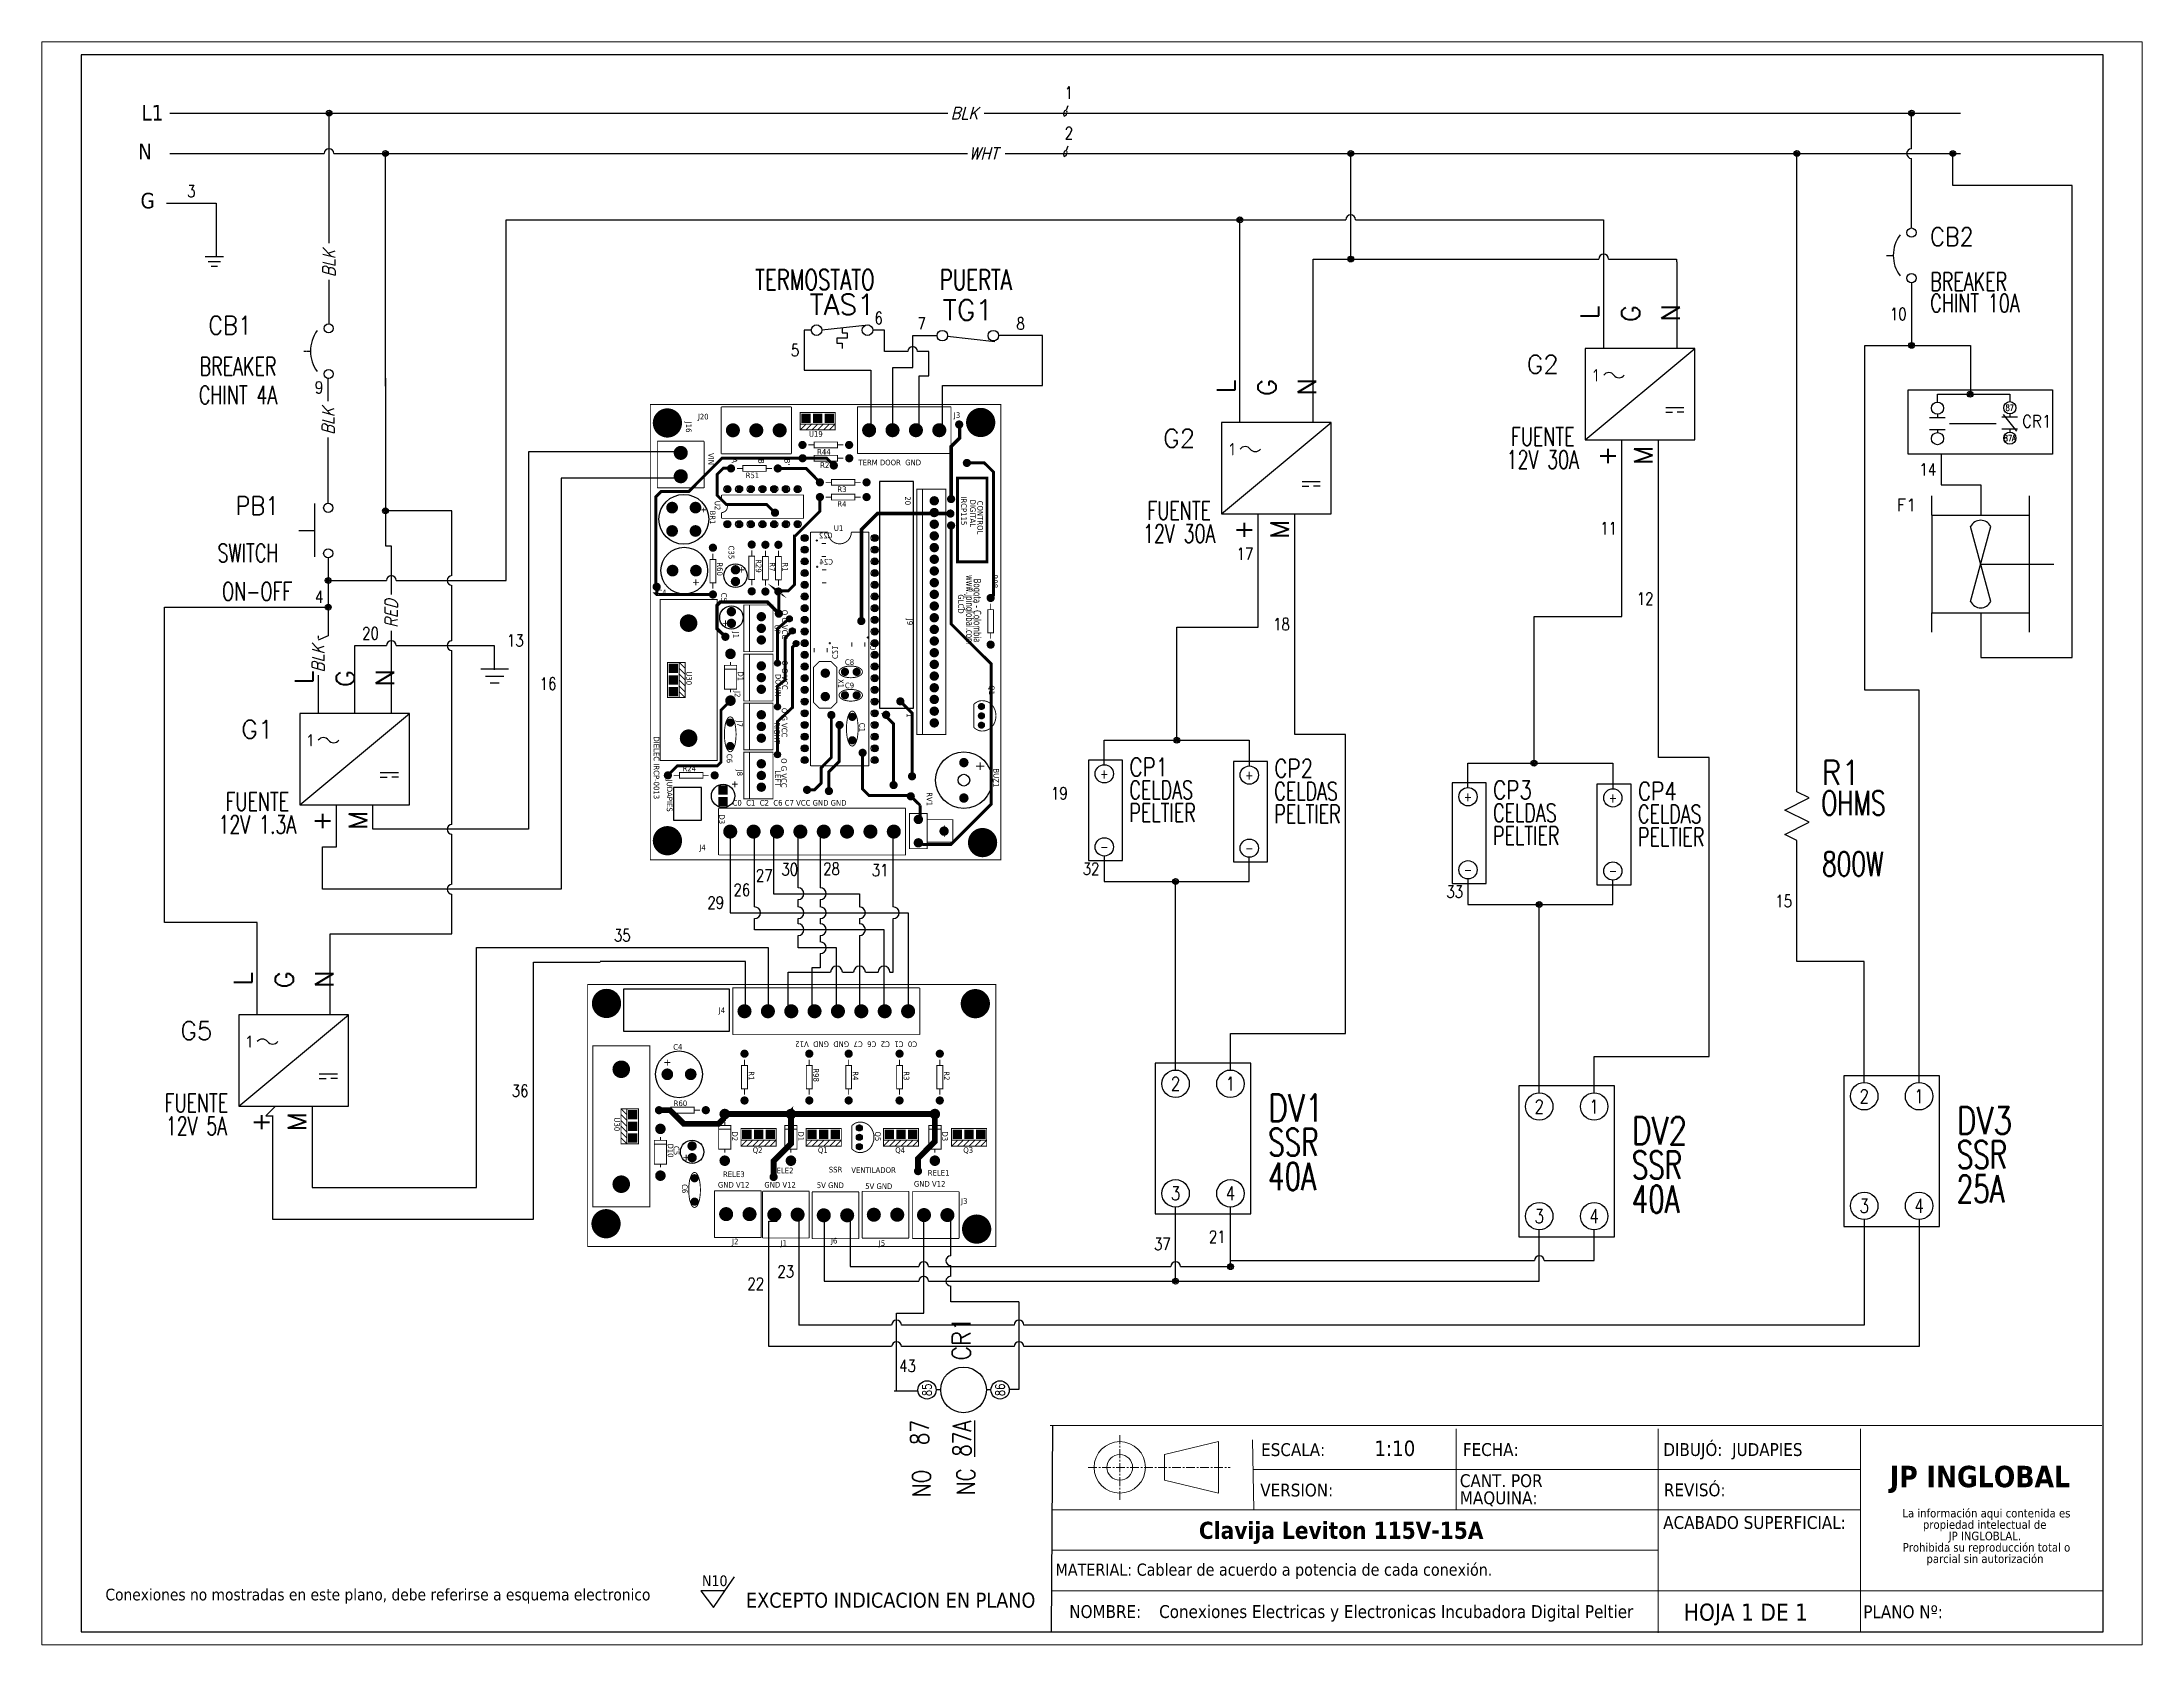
# Paper-space layout 'Layout1' of a CAD drawing. Header units: millimetres. Extents: x 0 to 257, y 0 to 196.
# The model-space entities are those that its viewports show. They can reach past a viewport. Long polylines and large blocks are cut down to what shows.
import ezdxf
from ezdxf.enums import TextEntityAlignment as Align

# ---------------------------------------------------------------- set-up
doc = ezdxf.new("R2010")
doc.units = ezdxf.units.MM
doc.linetypes.add('CENTERX2', pattern=[20.32, 12.7, -2.54, 2.54, -2.54])
doc.linetypes.add('HIDDEN2', pattern=[0.1875, 0.125, -0.0625])
for name, color, linetype in [('12632256', 7, 'Continuous'), ('BLK_12AWG', 7, 'Continuous'), ('CONTORNO', 179, 'Continuous'), ('DESC', 250, 'Continuous'), ('LINK', 9, 'Continuous'), ('MISC', 7, 'Continuous'), ('SYMS', 7, 'Continuous'), ('TAGS', 250, 'Continuous'), ('TERMS', 250, 'Continuous'), ('WIRES', 7, 'Continuous'), ('XREF', 7, 'Continuous')]:
    doc.layers.add(name, color=color, linetype=linetype)
doc.layers.add('WIRENO', color=7, linetype='Continuous', true_color=0x000000)
doc.styles.add('SLDTEXTSTYLE0', font='tahoma.ttf')
doc.styles.add('SLDTEXTSTYLE1', font='')
doc.styles.get("Standard").update_dxf_attribs({"font": 'tahoma.ttf'})
doc.styles.add('WD', font='romans.shx')
doc.styles.add('WD_IEC', font='isocp2.shx', dxfattribs={"width": 0.9, "height": 4})
doc.styles.get('SLDTEXTSTYLE1').set_extended_font_data('Tahoma', bold=True)

psp = doc.layouts.get("Layout1")

msp = doc.modelspace()

# ---------------------------------------------------------------- texts
at = {"attachment_point": 1}
for s, width, insert, char_height in [('L1', 0.37194, (124.126, 121.075), 0.16), ('N', 0.37194, (124.092, 120.676), 0.16), ('G', 0.37194, (124.116, 120.173), 0.16), ('Conexiones no mostradas en este plano, debe referirse a esquema electronico', 9.45621, (123.756, 105.847), 0.12)]:
    msp.add_mtext_dynamic_manual_height_columns(s, width=width, gutter_width=0.05, heights=[0], dxfattribs=dict(at, insert=insert, char_height=char_height))
at = {"color": 7, "linetype": 'Continuous', "lineweight": 0, "attachment_point": 1, "style": 'SLDTEXTSTYLE0'}
for s, insert, char_height in [('ESCALA:', (135.616, 107.34), 0.1318), ('FECHA:', (137.686, 107.341), 0.1318), ('VERSION:', (135.607, 106.925), 0.1318), ('REVISÓ:', (139.749, 106.927), 0.1318), ('MATERIAL: Cablear de acuerdo a potencia de cada conexión.', (133.505, 106.105), 0.1245), ('\\pi-0.39529,l0.52705,t1.0541;NOMBRE:^IConexiones Electricas y Electronicas Incubadora Digital Peltier', (133.515, 105.678), 0.131763), ('HOJA 1 DE 1', (139.953, 105.694), 0.17568), ('PLANO Nº:', (141.795, 105.676), 0.1318)]:
    msp.add_mtext(s, dxfattribs=dict(at, insert=insert, char_height=char_height))
at = {"layer": 'CONTORNO', "color": 7}
for s, insert, char_height, attachment_point, style in [('1:10', (136.988, 107.367), 0.1581, 2, 'SLDTEXTSTYLE0'), ('DIBUJÓ:  JUDAPIES', (139.743, 107.341), 0.13176, 1, 'SLDTEXTSTYLE0'), ('Clavija Leviton 115V-15A', (136.437, 106.534), 0.17568, 2, 'SLDTEXTSTYLE1'), ('ACABADO SUPERFICIAL:', (139.742, 106.592), 0.13176, 1, 'SLDTEXTSTYLE0'), ('EXCEPTO INDICACION EN PLANO', (133.299, 105.806), 0.15372, 3, 'SLDTEXTSTYLE0')]:
    msp.add_mtext(s, dxfattribs=dict(at, insert=insert, char_height=char_height, attachment_point=attachment_point, style=style))
at = {"layer": 'CONTORNO', "attachment_point": 1}
for s, insert, char_height, style in [('JP INGLOBAL', (142.067, 107.108), 0.2196, 'SLDTEXTSTYLE1'), ('N10', (129.878, 105.983), 0.1098, 'SLDTEXTSTYLE0')]:
    msp.add_mtext(s, dxfattribs=dict(at, insert=insert, char_height=char_height, style=style))

# ---------------------------------------------------------------- blocks, each defined once
blk = doc.blocks.new('SW_NOTE_2')
at = {"layer": 'CONTORNO', "color": 0, "char_height": 1.0583, "attachment_point": 2, "style": 'SLDTEXTSTYLE0'}
for s, insert in [('La información aqui contenida es ', (10.29, 1.34)), ('propiedad intelectual de', (10.08, -0.07)), ('JP INGLOBLAL.', (10.1, -1.48)), ('Prohibida su reproducción total o ', (10.3, -2.89)), ('parcial sin autorización', (10.12, -4.3))]:
    blk.add_mtext(s, dxfattribs=dict(at, insert=insert))
blk = doc.blocks.new('SW_NOTE_4')
at = {"color": 0, "linetype": 'Continuous', "lineweight": 0, "char_height": 1.587, "attachment_point": 1, "style": 'SLDTEXTSTYLE0'}
for s, insert in [('CANT. POR ', (0, 2.02)), ('MAQUINA:', (0, -0.1))]:
    blk.add_mtext(s, dxfattribs=dict(at, insert=insert))
blk = doc.blocks.new('WD_WNH')
at = {"linetype": 'Continuous', "style": 'WD', "width": 0.8}
blk.add_attdef('WIRENO', text='', height=0.125, dxfattribs=at).set_placement((0, 0.062), align=Align.CENTER)
at = {"style": 'WD', "flags": 1}
for tag, p in [('W01USER', (0, 0.078)), ('W02USER', (0, 0.07)), ('W03USER', (0, 0.062)), ('W04USER', (0, 0.055)), ('W05USER', (0, 0.047)), ('W06USER', (0, 0.039)), ('W07USER', (0, 0.031)), ('W08USER', (0, 0.023)), ('W09USER', (0, 0.016)), ('W10USER', (0, 0.008))]:
    blk.add_attdef(tag, text='', height=0.005, dxfattribs=at).set_placement(p, align=Align.CENTER)
blk = doc.blocks.new('VPW1_1PH')
for p, q in [((-0.125, -0.625), (0.625, 0)), ((0.425, -0.404), (0.55, -0.404)), ((0.425, -0.435), (0.472, -0.435)), ((0.55, -0.435), (0.503, -0.435))]:
    blk.add_line(p, q)
blk.add_lwpolyline([(-0.125, 0), (-0.125, -0.625), (0.625, -0.625), (0.625, 0)], close=True)
for centre, start, end in [((0.036, -0.209), 36.8699, 143.1301), ((0.106, -0.156), 216.8699, 323.1301)]:
    blk.add_arc(centre, 0.0438, start, end)
at = {"style": 'WD_IEC'}
blk.add_text('1', height=0.084, dxfattribs=at).set_placement((-0.034, -0.183), align=Align.MIDDLE_RIGHT)
at = {"linetype": 'Continuous', "style": 'WD', "flags": 8}
for tag, p in [('TERM01', (-0.04, 0.686)), ('TERM02', (0.21, 0.728)), ('TERM03', (0.46, 0.728)), ('TERM04', (0.085, -0.665)), ('TERM05', (0.335, -0.665))]:
    blk.add_attdef(tag, text='', height=0.125, rotation=90, dxfattribs=at).set_placement(p, align=Align.RIGHT)
at = {"style": 'WD', "width": 0.7}
for tag, p in [('INST', (-0.416, 0.169)), ('LOC', (-0.416, -0.001)), ('RATING1', (-0.416, -0.34)), ('XREF', (-0.416, -0.51)), ('DESC1', (-0.416, -0.666)), ('DESC2', (-0.416, -0.822)), ('DESC3', (-0.416, -0.977))]:
    blk.add_attdef(tag, text='', height=0.125, dxfattribs=at).set_placement(p, align=Align.CENTER)
at = {"style": 'WD'}
for tag, p, height, flags in [('X2TERM01', (0, 0), 0.0125, 1), ('X2TERM02', (0.25, 0), 0.0125, 1), ('X2TERM03', (0.5, 0), 0.0125, 1), ('FAMILY', (0.684, -0.525), 0.01, 9), ('X8TERM04', (0.125, -0.625), 0.0125, 1), ('X8TERM05', (0.375, -0.625), 0.0125, 1)]:
    blk.add_attdef(tag, p, '', height=height, dxfattribs=dict(at, flags=flags))
blk.add_attdef('TAG1', text='', height=0.125, dxfattribs=at).set_placement((-0.416, -0.171), align=Align.CENTER)
at = {"linetype": 'Continuous', "style": 'WD', "flags": 9}
for tag, p in [('MFG', (0.709, -0.085)), ('CAT', (0.711, -0.066)), ('ASSYCODE', (0.709, -0.606))]:
    blk.add_attdef(tag, text='', height=0.01, dxfattribs=at).set_placement(p, align=Align.CENTER)
blk = doc.blocks.new('VPB11')
for p, q in [((-0.094, 0.185), (-0.094, -0.18)), ((-0.202, 0), (-0.094, 0))]:
    blk.add_line(p, q)
for centre in [(0, 0.156), (0, -0.156)]:
    blk.add_circle(centre, 0.0312)
at = {"style": 'WD'}
for tag, p, width in [('INST', (0.127, 0.39), 0.7), ('LOC', (0.127, 0.221), 0.7), ('TAG1', (0.127, 0.064), 0.9), ('XREF', (0.129, -0.09), 0.7), ('DESC1', (0.129, -0.242), 0.7), ('DESC2', (0.129, -0.398), 0.7)]:
    blk.add_attdef(tag, p, '', height=0.125, dxfattribs=dict(at, width=width))
at = {"linetype": 'Continuous', "style": 'WD'}
for tag, height, flags, p in [('TERM01', 0.125, 8, (-0.055, 0.222)), ('MFG', 0.01, 9, (-0.142, -0.088)), ('CAT', 0.01, 9, (-0.142, -0.073))]:
    blk.add_attdef(tag, text='', height=height, dxfattribs=dict(at, flags=flags)).set_placement(p, align=Align.RIGHT)
at = {"color": 7, "style": 'WD', "flags": 1}
for tag, p in [('X2TERM01', (0, 0.188)), ('X8TERM02', (0, -0.188))]:
    blk.add_attdef(tag, p, '', height=0.0125, dxfattribs=at)
at = {"color": 7, "style": 'WD'}
for tag, p in [('X4LINK', (-0.266, 0)), ('X1LINK', (0, 0))]:
    blk.add_attdef(tag, p, '', height=0.01, dxfattribs=at)
at = {"style": 'WD'}
for tag, flags, p in [('CONTACT', 1, (-0.142, -0.053)), ('FAMILY', 9, (-0.142, -0.036))]:
    blk.add_attdef(tag, text='', height=0.01, dxfattribs=dict(at, flags=flags)).set_placement(p, align=Align.RIGHT)
at = {"linetype": 'Continuous', "style": 'WD', "flags": 9}
blk.add_attdef('ASSYCODE', text='', height=0.01, dxfattribs=at).set_placement((-0.155, -0.106), align=Align.CENTER)
at = {"linetype": 'Continuous', "style": 'WD', "flags": 8}
blk.add_attdef('TERM02', text='', height=0.125, dxfattribs=at).set_placement((-0.041, -0.229), align=Align.TOP_RIGHT)
blk = doc.blocks.new('WDDOT')
for radius in [0.03, 0.0187, 0.00929]:
    blk.add_circle((0, 0), radius)
blk = doc.blocks.new('VGND2')
for p, q in [((0.09375, 0), (-0.09375, 0)), ((-0.0625, -0.046875), (0.0625, -0.046875)), ((-0.03125, -0.09375), (0.03125, -0.09375))]:
    blk.add_line(p, q)
at = {"style": 'WD', "flags": 1}
blk.add_attdef('X2TERM01', (0, 0), '', height=0.01, dxfattribs=at)
blk = doc.blocks.new('WD_WNV')
at = {"linetype": 'Continuous', "style": 'WD', "width": 0.8}
blk.add_attdef('WIRENO', text='', height=0.125, dxfattribs=at).set_placement((-0.05, 0), align=Align.MIDDLE_RIGHT)
at = {"style": 'WD', "flags": 1}
for tag, p in [('W01USER', (-0.062, 0.094)), ('W02USER', (-0.062, 0.086)), ('W03USER', (-0.062, 0.078)), ('W04USER', (-0.062, 0.07)), ('W05USER', (-0.062, 0.062)), ('W06USER', (-0.062, 0.055)), ('W07USER', (-0.062, 0.047)), ('W08USER', (-0.062, 0.039)), ('W09USER', (-0.062, 0.031)), ('W10USER', (-0.062, 0.023))]:
    blk.add_attdef(tag, text='', height=0.005, dxfattribs=at).set_placement(p, align=Align.CENTER)
blk = doc.blocks.new('HT0_LGENERIC')
at = {"style": 'WD', "oblique": 15, "width": 0.9}
blk.add_attdef('COLOR', text='', height=0.125, dxfattribs=at).set_placement((0, 0), align=Align.MIDDLE_CENTER)
at = {"color": 7, "style": 'WD'}
for tag, p in [('X4_TINY_DOT_DONT_REMOVE', (-0.125, 0)), ('X1_TINY_DOT_DONT_REMOVE', (0.125, 0))]:
    blk.add_attdef(tag, p, '', height=0.0001, dxfattribs=at)
at = {"style": 'WD', "flags": 1}
for tag, p in [('X4TERM01', (-0.125, 0)), ('X1TERM01', (0.125, 0))]:
    blk.add_attdef(tag, p, '', height=0.01, dxfattribs=at)
blk = doc.blocks.new('VT0_LGENERIC')
at = {"style": 'WD', "oblique": 15, "width": 0.9}
blk.add_attdef('COLOR', text='', height=0.125, rotation=90, dxfattribs=at).set_placement((0, 0), align=Align.MIDDLE_CENTER)
at = {"style": 'WD', "flags": 1}
for tag, p in [('X2TERM01', (0, 0.25)), ('X8TERM01', (0, -0.25))]:
    blk.add_attdef(tag, p, '', height=0.01, rotation=90, dxfattribs=at)
at = {"color": 7, "style": 'WD'}
for tag, p in [('X2_TINY_DOT_DONT_REMOVE', (0, 0.25)), ('X8_TINY_DOT_DONT_REMOVE', (0, -0.25))]:
    blk.add_attdef(tag, p, '', height=0.0001, rotation=90, dxfattribs=at)
blk = doc.blocks.new('VDV1T6')
for p, q in [((-0.109, 0.344), (-0.109, -0.344)), ((0.125, 0.344), (-0.109, 0.344)), ((0.125, -0.344), (0.125, 0.344)), ((-0.109, -0.344), (0.125, -0.344))]:
    blk.add_line(p, q)
for centre in [(0, 0.25), (0, -0.25)]:
    blk.add_circle(centre, 0.0625)
at = {"style": 'WD'}
for tag, p, width in [('INST', (0.177, 0.559), 0.7), ('LOC', (0.177, 0.39), 0.7), ('TAG1', (0.172, 0.234), 0.8), ('DESC1', (0.172, 0.077), 0.7), ('DESC2', (0.172, -0.079), 0.7), ('RATING1', (0.188, -0.235), 0.7), ('RATING2', (0.188, -0.391), 0.7), ('XREF', (0.172, -0.548), 0.7)]:
    blk.add_attdef(tag, p, '', height=0.125, dxfattribs=dict(at, width=width))
at = {"style": 'WD', "flags": 1}
for tag, p in [('X2TERM02', (0, 0.312)), ('X4TERM02', (-0.062, 0.25)), ('X1TERM02', (0.062, 0.25)), ('X4TERM01', (-0.062, -0.25)), ('X1TERM01', (0.062, -0.25)), ('X8TERM01', (0, -0.312))]:
    blk.add_attdef(tag, p, '', height=0.0125, dxfattribs=at)
at = {"linetype": 'Continuous', "style": 'WD', "width": 0.8, "flags": 8}
for tag, p in [('TERM02', (0, 0.25)), ('TERM01', (0, -0.25))]:
    blk.add_attdef(tag, text='', height=0.0625, dxfattribs=at).set_placement(p, align=Align.MIDDLE)
at = {"linetype": 'Continuous', "style": 'WD', "flags": 9}
blk.add_attdef('ASSYCODE', text='', height=0.01, dxfattribs=at).set_placement((0.203, -0.109), align=Align.CENTER)
at = {"style": 'WD', "flags": 9}
blk.add_attdef('FAMILY', text='', height=0.01, dxfattribs=at).set_placement((0.198, -0.065), align=Align.CENTER)
at = {"linetype": 'Continuous', "style": 'WD', "flags": 1}
for tag, p in [('MFG', (0.203, -0.094)), ('CAT', (0.203, -0.075))]:
    blk.add_attdef(tag, text='', height=0.01, dxfattribs=at).set_placement(p, align=Align.MIDDLE)
blk = doc.blocks.new('VDV1TF')
for p, q in [((-0.0938, 0.3438), (-0.0938, -0.3438)), ((0.3438, 0.3438), (-0.0938, 0.3438)), ((0.3438, -0.3438), (0.3438, 0.3438)), ((-0.0938, -0.3438), (0.3438, -0.3438))]:
    blk.add_line(p, q)
for centre in [(0, 0.25), (0.25, 0.25), (0, -0.25), (0.25, -0.25)]:
    blk.add_circle(centre, 0.0625)
at = {"style": 'WD', "width": 0.7}
for tag, p in [('INST', (0.1305, 0.5446)), ('LOC', (0.1305, 0.375)), ('RATING2', (0.125, -0.1562))]:
    blk.add_attdef(tag, text='', height=0.125, dxfattribs=at).set_placement(p, align=Align.CENTER)
at = {"style": 'WD', "flags": 1}
for tag, p in [('X2TERM02', (0, 0.3125)), ('X2TERM04', (0.25, 0.3125)), ('X4TERM02', (-0.0625, 0.25)), ('X1TERM04', (0.3125, 0.25)), ('X4TERM01', (-0.0625, -0.25)), ('X1TERM03', (0.3125, -0.25)), ('X8TERM01', (0, -0.3125)), ('X8TERM03', (0.25, -0.3125))]:
    blk.add_attdef(tag, p, '', height=0.0125, dxfattribs=at)
at = {"linetype": 'Continuous', "style": 'WD', "width": 0.8, "flags": 8}
for tag, p in [('TERM02', (0, 0.25)), ('TERM04', (0.25, 0.25)), ('TERM01', (0, -0.25)), ('TERM03', (0.25, -0.25))]:
    blk.add_attdef(tag, text='', height=0.0625, dxfattribs=at).set_placement(p, align=Align.MIDDLE)
at = {"style": 'WD'}
for tag, p, width in [('TAG1', (0.4219, 0.0774), 0.8), ('DESC1', (0.4219, -0.0789), 0.7), ('DESC2', (0.4219, -0.2351), 0.7), ('XREF', (0.4219, -0.3914), 0.7)]:
    blk.add_attdef(tag, p, '', height=0.125, dxfattribs=dict(at, width=width))
at = {"style": 'WD', "width": 0.7}
blk.add_attdef('RATING1', text='', height=0.125, dxfattribs=at).set_placement((0.125, 0.0625), align=Align.MIDDLE)
at = {"style": 'WD', "flags": 9}
blk.add_attdef('FAMILY', text='', height=0.01, dxfattribs=at).set_placement((0.1197, -0.0802), align=Align.CENTER)
at = {"linetype": 'Continuous', "style": 'WD', "flags": 1}
for tag, p in [('CAT', (0.125, -0.0907)), ('MFG', (0.125, -0.1096))]:
    blk.add_attdef(tag, text='', height=0.01, dxfattribs=at).set_placement(p, align=Align.MIDDLE)
at = {"linetype": 'Continuous', "style": 'WD', "flags": 9}
blk.add_attdef('ASSYCODE', text='', height=0.01, dxfattribs=at).set_placement((0.125, -0.1406), align=Align.CENTER)
blk = doc.blocks.new('HTS12')
at = {"linetype": 'Continuous'}
blk.add_line((-0.123, 0.002), (0.159, 0.033), dxfattribs=at)
for p, q in [((0, 0.015), (0, -0.017)), ((0.031, -0.048), (-0.031, -0.048)), ((-0.031, -0.048), (-0.031, -0.079)), ((-0.031, -0.079), (0, -0.079)), ((0, -0.017), (0.031, -0.017)), ((0, -0.079), (0, -0.111)), ((0.031, -0.017), (0.031, -0.048))]:
    blk.add_line(p, q)
for centre in [(-0.155, 0), (0.155, 0)]:
    blk.add_circle(centre, 0.0322)
at = {"style": 'WD', "width": 0.7}
for tag, p in [('INST', (0, 0.732)), ('LOC', (0, 0.562)), ('DESC1', (0, 0.406)), ('DESC2', (0, 0.25)), ('XREF', (0, -0.314))]:
    blk.add_attdef(tag, text='', height=0.125, dxfattribs=at).set_placement(p, align=Align.CENTER)
at = {"style": 'WD'}
blk.add_attdef('TAG1', text='', height=0.125, dxfattribs=at).set_placement((0, 0.094), align=Align.CENTER)
for tag, p, height, flags in [('X4TERM01', (-0.188, 0), 0.0125, 1), ('FAMILY', (0.038, 0.037), 0.01, 9), ('CONTACT', (0.038, 0.02), 0.01, 1), ('X1TERM02', (0.188, 0), 0.0125, 1)]:
    blk.add_attdef(tag, p, '', height=height, dxfattribs=dict(at, flags=flags))
for tag, p in [('X2LINK', (0, 0.078)), ('X8LINK', (0, -0.141))]:
    blk.add_attdef(tag, p, '', height=0.01, dxfattribs=at)
at = {"linetype": 'Continuous', "style": 'WD', "flags": 9}
for tag, p in [('CAT', (0.063, -0.007)), ('ASSYCODE', (0.062, -0.047)), ('MFG', (0.063, -0.027))]:
    blk.add_attdef(tag, text='', height=0.01, dxfattribs=at).set_placement(p, align=Align.CENTER)
at = {"linetype": 'Continuous', "style": 'WD', "flags": 8}
blk.add_attdef('TERM01', text='', height=0.125, dxfattribs=at).set_placement((-0.25, -0.016), align=Align.TOP_RIGHT)
blk.add_attdef('TERM02', text='', height=0.125, dxfattribs=at).set_placement((0.25, -0.016), align=Align.TOP_LEFT)
at = {"style": 'WD', "width": 0.7}
for tag, p in [('RATING1', (0.275, -0.299)), ('WDTAGALT', (0.281, -0.466))]:
    blk.add_attdef(tag, p, '', height=0.125, dxfattribs=at)
blk = doc.blocks.new('HTG12')
blk.add_line((-0.123, -0.003), (0.165, -0.035))
for centre in [(-0.155, 0), (0.155, 0)]:
    blk.add_circle(centre, 0.0322)
at = {"style": 'WD', "width": 0.7}
for tag, p in [('INST', (0, 0.732)), ('LOC', (0, 0.562)), ('DESC1', (0, 0.406)), ('DESC2', (0, 0.25)), ('XREF', (0, -0.236)), ('WDTAGALT', (0, -0.391))]:
    blk.add_attdef(tag, text='', height=0.125, dxfattribs=at).set_placement(p, align=Align.CENTER)
at = {"style": 'WD'}
blk.add_attdef('TAG1', text='', height=0.125, dxfattribs=at).set_placement((0, 0.094), align=Align.CENTER)
for tag, p in [('X2LINK', (0, 0.219)), ('X8LINK', (0, -0.062))]:
    blk.add_attdef(tag, p, '', height=0.01, dxfattribs=at)
for tag, p, height, flags in [('X4TERM01', (-0.188, 0), 0.0125, 1), ('FAMILY', (0.038, 0.037), 0.01, 9), ('CONTACT', (0.038, 0.02), 0.01, 1), ('X1TERM02', (0.188, 0), 0.0125, 1)]:
    blk.add_attdef(tag, p, '', height=height, dxfattribs=dict(at, flags=flags))
at = {"linetype": 'Continuous', "style": 'WD', "flags": 9}
for tag, p in [('CAT', (0.063, -0.007)), ('ASSYCODE', (0.063, -0.043)), ('MFG', (0.063, -0.027))]:
    blk.add_attdef(tag, text='', height=0.01, dxfattribs=at).set_placement(p, align=Align.CENTER)
at = {"linetype": 'Continuous', "style": 'WD', "flags": 8}
blk.add_attdef('TERM01', text='', height=0.125, dxfattribs=at).set_placement((-0.25, -0.031), align=Align.TOP_RIGHT)
blk.add_attdef('TERM02', text='', height=0.125, dxfattribs=at).set_placement((0.25, -0.031), align=Align.TOP_LEFT)
blk = doc.blocks.new('EPAD')
at = {"const_width": 0.5}
blk.add_lwpolyline([(-0.25, 0, 1), (0.25, 0, 1)], format="xyb", close=True, dxfattribs=at)
blk = doc.blocks.new('RPAD')
blk.add_trace([(-0.5, -0.5), (-0.5, 0.5), (0.5, -0.5), (0.5, 0.5)])
blk = doc.blocks.new('IncuCard')
for points, const_width in [([(146.777, 108.699), (150.671, 108.699), (150.671, 111.697), (146.777, 111.697), (146.777, 108.699)], 0.008), ([(147.277, 111.406), (147.277, 111.555), (147.354, 111.633), (148.409, 111.633), (148.432, 111.609)], 0.025), ([(147.406, 111.325), (148.123, 111.325), (148.123, 111.578), (147.406, 111.578), (147.406, 111.325)], 0.025), ([(147.812, 111.271), (148.654, 111.271), (148.996, 111.614), (150.195, 111.614), (150.541, 111.268), (150.541, 111.033), (150.538, 111.031), (150.526, 110.991)], 0.025), ([(148.482, 111.609), (148.532, 111.609)], 0.008), ([(148.532, 111.584), (148.731, 111.584), (148.731, 111.634), (148.532, 111.634), (148.532, 111.584)], 0.008), ([(148.731, 111.609), (148.781, 111.609)], 0.008), ([(149.31, 111.53), (149.311, 111.555), (149.318, 111.579), (149.329, 111.6), (149.345, 111.619), (149.364, 111.634), (149.387, 111.645), (149.412, 111.652), (149.44, 111.655)], 0.008), ([(149.31, 111.53), (149.312, 111.515), (149.318, 111.499), (149.327, 111.483), (149.34, 111.465)], 0.008), ([(149.57, 111.53), (149.569, 111.555), (149.562, 111.579), (149.551, 111.6), (149.535, 111.619), (149.516, 111.634), (149.493, 111.645), (149.468, 111.652), (149.44, 111.655)], 0.008), ([(149.57, 111.53), (149.568, 111.515), (149.562, 111.499), (149.553, 111.483), (149.54, 111.465)], 0.008), ([(147.586, 111.271), (147.138, 111.271), (147.065, 111.344), (146.953, 111.344), (146.948, 111.34)], 0.03), ([(149.34, 111.465), (149.54, 111.465)], 0.008), ([(146.797, 111.27), (147.197, 111.27), (147.197, 110.47)], 0.008), ([(146.797, 110.47), (146.797, 111.27)], 0.008), ([(147.501, 110.977), (149.6, 110.977), (149.6, 111.227), (147.501, 111.227), (147.501, 110.977)], 0.008), ([(147.71, 111.265), (147.71, 110.64), (147.845, 110.505), (148.627, 110.505), (148.629, 110.503)], 0.03), ([(150.328, 111.065), (150.521, 111.065), (150.521, 111.286), (150.328, 111.286), (150.328, 111.065)], 0.008), ([(150.376, 111.216), (150.476, 111.216)], 0.008), ([(149.6, 111.027), (147.501, 111.027)], 0.008), ([(149.756, 110.514), (150.067, 110.514), (150.122, 110.57), (150.122, 110.922), (150.183, 110.984), (150.206, 111.007)], 0.025), ([(150.128, 110.926), (150.183, 110.982), (150.183, 110.984), (150.183, 110.984)], 0.025), ([(150.206, 111.007), (150.328, 111.007), (150.337, 110.998), (150.326, 110.991)], 0.025), ([(150.276, 110.916), (150.576, 110.916), (150.576, 111.066), (150.276, 111.066), (150.276, 110.916)], 0.008), ([(149.957, 110.937), (149.416, 110.937), (149.316, 110.837)], 0.025), ([(150.23, 110.881), (150.63, 110.881), (150.63, 109.282)], 0.008), ([(150.23, 109.282), (150.23, 110.881)], 0.008), ([(150.032, 110.779), (149.509, 110.779), (149.431, 110.701), (149.431, 110.715)], 0.025), ([(146.797, 110.47), (147.197, 110.47)], 0.008), ([(147.418, 110.248), (147.468, 110.248), (147.468, 110.448), (147.418, 110.448), (147.418, 110.248)], 0.008), ([(147.443, 110.498), (147.443, 110.448)], 0.008), ([(147.544, 110.248), (147.594, 110.248), (147.594, 110.448), (147.544, 110.448), (147.544, 110.248)], 0.008), ([(147.569, 110.498), (147.569, 110.448)], 0.008), ([(147.869, 110.418), (147.869, 110.568)], 0.008), ([(147.869, 110.568), (149.868, 110.568)], 0.008), ([(148.779, 110.559), (148.759, 110.559)], 0.008), ([(148.769, 110.549), (148.769, 110.569)], 0.008), ([(148.849, 110.534), (148.811, 110.534)], 0.008), ([(149.064, 110.513), (149.054, 110.511), (149.044, 110.505), (149.036, 110.496), (149.028, 110.484), (149.022, 110.469), (149.018, 110.452), (149.015, 110.433), (149.014, 110.413)], 0.008), ([(149.064, 110.513), (149.074, 110.511), (149.084, 110.505), (149.092, 110.496), (149.1, 110.484), (149.106, 110.469), (149.11, 110.452), (149.113, 110.433), (149.114, 110.413)], 0.008), ([(149.264, 110.513), (149.254, 110.511), (149.244, 110.505), (149.236, 110.496), (149.228, 110.484), (149.222, 110.469), (149.218, 110.452), (149.215, 110.433), (149.214, 110.413)], 0.008), ([(149.264, 110.513), (149.274, 110.511), (149.284, 110.505), (149.292, 110.496), (149.3, 110.484), (149.306, 110.469), (149.31, 110.452), (149.313, 110.433), (149.314, 110.413)], 0.008), ([(149.399, 110.426), (149.402, 110.436), (149.41, 110.446), (149.424, 110.454), (149.442, 110.462), (149.464, 110.468), (149.49, 110.472), (149.518, 110.475), (149.549, 110.476)], 0.008), ([(149.699, 110.426), (149.696, 110.436), (149.687, 110.446), (149.674, 110.454), (149.656, 110.462), (149.634, 110.468), (149.608, 110.472), (149.58, 110.475), (149.549, 110.476)], 0.008), ([(149.868, 110.568), (149.868, 110.069)], 0.008), ([(146.845, 109.98), (146.945, 109.98), (146.945, 110.279), (146.845, 110.279), (146.845, 109.98)], 0.008), ([(146.945, 110.279), (146.995, 110.279), (146.995, 109.98), (146.945, 109.98)], 0.008), ([(146.945, 110.279), (146.995, 110.229)], 0.008), ([(147.098, 110.1), (147.148, 110.1), (147.148, 110.299), (147.098, 110.299), (147.098, 110.1)], 0.008), ([(147.123, 110.349), (147.123, 110.299)], 0.008), ([(147.212, 110.101), (147.262, 110.101), (147.262, 110.3), (147.212, 110.3), (147.212, 110.101)], 0.008), ([(147.237, 110.001), (147.237, 110.207), (147.299, 110.268)], 0.025), ([(147.237, 110.35), (147.237, 110.3)], 0.008), ([(147.969, 110.318), (147.967, 110.338), (147.961, 110.357), (147.952, 110.374), (147.94, 110.389), (147.925, 110.401), (147.908, 110.41), (147.889, 110.416), (147.869, 110.418)], 0.008), ([(147.969, 110.318), (147.967, 110.297), (147.961, 110.278), (147.952, 110.261), (147.94, 110.247), (147.925, 110.235), (147.908, 110.226), (147.889, 110.22), (147.869, 110.218)], 0.008), ([(148.849, 110.423), (148.81, 110.423)], 0.008), ([(149.025, 110.294), (149.325, 110.294), (149.375, 110.244), (149.375, 110.145), (149.325, 110.095), (149.025, 110.095), (148.975, 110.145), (148.975, 110.244), (149.025, 110.294)], 0.008), ([(149.064, 110.313), (149.054, 110.315), (149.044, 110.321), (149.036, 110.33), (149.028, 110.342), (149.022, 110.357), (149.018, 110.374), (149.015, 110.393), (149.014, 110.413)], 0.008), ([(149.064, 110.313), (149.074, 110.315), (149.084, 110.321), (149.092, 110.33), (149.1, 110.342), (149.106, 110.357), (149.11, 110.374), (149.113, 110.393), (149.114, 110.413)], 0.008), ([(149.264, 110.313), (149.254, 110.315), (149.244, 110.321), (149.236, 110.33), (149.228, 110.342), (149.222, 110.357), (149.218, 110.374), (149.215, 110.393), (149.214, 110.413)], 0.008), ([(149.264, 110.313), (149.274, 110.315), (149.284, 110.321), (149.292, 110.33), (149.3, 110.342), (149.306, 110.357), (149.31, 110.374), (149.313, 110.393), (149.314, 110.413)], 0.008), ([(149.399, 110.426), (149.402, 110.416), (149.41, 110.406), (149.424, 110.398), (149.442, 110.39), (149.464, 110.384), (149.49, 110.38), (149.518, 110.377), (149.549, 110.376)], 0.008), ([(150.083, 110.226), (149.918, 110.226), (149.831, 110.313), (149.523, 110.313), (149.518, 110.317)], 0.025), ([(149.699, 110.426), (149.696, 110.416), (149.687, 110.406), (149.674, 110.398), (149.656, 110.39), (149.634, 110.384), (149.608, 110.38), (149.58, 110.377), (149.549, 110.376)], 0.008), ([(146.945, 110.229), (146.995, 110.18)], 0.008), ([(146.945, 110.18), (146.995, 110.13)], 0.008), ([(146.945, 110.13), (146.995, 110.08)], 0.008), ([(147.123, 110.1), (147.123, 110.05)], 0.008), ([(147.237, 110.101), (147.237, 110.051)], 0.008), ([(147.324, 109.789), (147.324, 110.031), (147.443, 110.149)], 0.025), ([(147.443, 110.248), (147.443, 110.198)], 0.008), ([(147.569, 110.149), (147.691, 110.149), (147.903, 109.937), (147.903, 109.931), (148.319, 109.931), (148.371, 109.879), (148.371, 109.784), (148.375, 109.78), (148.377, 109.79), (148.377, 109.794)], 0.025), ([(147.569, 110.248), (147.569, 110.198)], 0.008), ([(147.869, 110.069), (147.869, 110.218)], 0.008), ([(147.951, 110.122), (147.931, 110.122)], 0.008), ([(147.941, 110.132), (147.941, 110.112)], 0.008), ([(147.966, 110.201), (147.966, 110.164)], 0.008), ([(148.077, 110.201), (148.077, 110.163)], 0.008), ([(148.176, 110.126), (148.156, 110.126)], 0.008), ([(148.166, 110.136), (148.166, 110.116)], 0.008), ([(148.191, 110.205), (148.191, 110.168)], 0.008), ([(148.302, 110.205), (148.302, 110.167)], 0.008), ([(148.828, 110.235), (148.808, 110.235)], 0.008), ([(148.818, 110.225), (148.818, 110.245)], 0.008), ([(148.898, 110.1), (148.859, 110.1)], 0.008), ([(148.898, 110.21), (148.86, 110.21)], 0.008), ([(150.073, 110.039), (150.073, 110.103), (150.016, 110.159), (149.885, 110.159), (149.796, 110.247), (149.433, 110.247)], 0.025), ([(147.198, 109.905), (146.798, 109.905)], 0.008), ([(146.798, 109.905), (146.798, 109.305)], 0.008), ([(146.945, 110.08), (146.995, 110.03)], 0.008), ([(146.945, 110.03), (146.995, 109.98)], 0.008), ([(147.198, 109.305), (147.198, 109.905)], 0.008), ([(147.237, 110.001), (147.237, 109.311), (147.521, 109.028), (147.521, 108.792), (147.566, 108.747), (148.33, 108.747), (148.336, 108.753)], 0.025), ([(147.751, 109.308), (147.751, 110.008), (147.551, 110.008), (147.551, 109.308)], 0.008), ([(147.869, 110.069), (149.868, 110.069)], 0.008), ([(149.363, 109.786), (149.187, 109.785), (149.133, 109.852), (148.773, 109.852), (148.714, 109.913)], 0.025), ([(149.772, 109.786), (149.489, 109.786), (149.368, 109.915), (148.852, 109.915), (148.822, 109.945)], 0.025), ([(147.703, 109.765), (147.632, 109.693), (147.632, 109.349), (147.553, 109.27), (147.375, 109.27), (147.322, 109.323), (147.322, 109.387), (147.324, 109.389)], 0.025), ([(147.324, 109.739), (147.324, 109.689)], 0.008), ([(148.027, 109.794), (148.077, 109.794)], 0.008), ([(148.077, 109.769), (148.277, 109.769), (148.277, 109.819), (148.077, 109.819), (148.077, 109.769)], 0.008), ([(148.277, 109.794), (148.327, 109.794)], 0.008), ([(148.566, 109.798), (148.384, 109.798), (148.377, 109.79), (148.371, 109.784), (148.377, 109.794)], 0.025), ([(148.566, 109.798), (148.466, 109.698), (148.466, 109.537), (148.466, 109.298), (148.496, 109.269), (148.694, 109.269), (148.764, 109.341)], 0.03), ([(148.492, 109.498), (148.891, 109.498), (148.891, 109.748), (148.492, 109.748), (148.492, 109.498)], 0.008), ([(148.989, 109.786), (148.695, 109.786), (148.61, 109.885), (148.61, 109.888)], 0.025), ([(148.913, 109.498), (149.313, 109.498), (149.313, 109.748), (148.913, 109.748), (148.913, 109.498)], 0.008), ([(149.331, 109.498), (149.731, 109.498), (149.731, 109.748), (149.331, 109.748), (149.331, 109.498)], 0.008), ([(149.75, 109.498), (150.15, 109.498), (150.15, 109.748), (149.75, 109.748), (149.75, 109.498)], 0.008), ([(147.299, 109.489), (147.349, 109.489), (147.349, 109.689), (147.299, 109.689), (147.299, 109.489)], 0.008), ([(148.025, 109.566), (148.075, 109.566)], 0.008), ([(148.027, 109.683), (148.077, 109.683)], 0.008), ([(148.075, 109.541), (148.275, 109.541), (148.275, 109.591), (148.075, 109.591), (148.075, 109.541)], 0.008), ([(148.077, 109.658), (148.277, 109.658), (148.277, 109.708), (148.077, 109.708), (148.077, 109.658)], 0.008), ([(148.275, 109.566), (148.325, 109.566)], 0.008), ([(148.277, 109.683), (148.327, 109.683)], 0.008), ([(148.891, 109.548), (148.492, 109.548)], 0.008), ([(149.313, 109.548), (148.913, 109.548)], 0.008), ([(149.731, 109.548), (149.331, 109.548)], 0.008), ([(150.15, 109.548), (149.75, 109.548)], 0.008), ([(147.324, 109.489), (147.324, 109.439)], 0.008), ([(148.166, 109.477), (148.216, 109.477)], 0.008), ([(148.191, 109.502), (148.191, 109.452)], 0.008), ([(148.649, 109.317), (148.649, 109.367)], 0.008), ([(148.98, 109.384), (149.008, 109.384)], 0.008), ([(149.008, 109.332), (149.212, 109.332), (149.212, 109.437), (149.008, 109.437), (149.008, 109.332)], 0.008), ([(149.04, 109.436), (149.04, 109.333)], 0.008), ([(149.212, 109.384), (149.24, 109.384)], 0.008), ([(149.31, 109.384), (149.391, 109.303), (149.836, 109.303), (149.867, 109.272), (149.867, 108.931), (149.949, 108.849)], 0.025), ([(149.448, 109.382), (149.451, 109.392), (149.459, 109.402), (149.473, 109.41), (149.491, 109.418), (149.513, 109.424), (149.539, 109.428), (149.567, 109.431), (149.598, 109.432)], 0.008), ([(149.448, 109.382), (149.451, 109.372), (149.459, 109.362), (149.473, 109.354), (149.491, 109.346), (149.513, 109.34), (149.539, 109.336), (149.567, 109.333), (149.598, 109.332)], 0.008), ([(149.748, 109.382), (149.745, 109.392), (149.736, 109.402), (149.722, 109.41), (149.704, 109.418), (149.682, 109.424), (149.657, 109.428), (149.629, 109.431), (149.598, 109.432)], 0.008), ([(149.748, 109.382), (149.745, 109.372), (149.736, 109.362), (149.722, 109.354), (149.704, 109.346), (149.682, 109.34), (149.657, 109.336), (149.629, 109.333), (149.598, 109.332)], 0.008), ([(150, 109.421), (150.05, 109.421)], 0.008), ([(150.025, 109.446), (150.025, 109.396)], 0.008), ([(147.198, 109.305), (146.798, 109.305)], 0.008), ([(147.601, 109.308), (147.551, 109.308)], 0.008), ([(147.651, 109.358), (147.641, 109.357), (147.631, 109.354), (147.623, 109.35), (147.616, 109.344), (147.61, 109.337), (147.605, 109.328), (147.602, 109.318), (147.601, 109.308)], 0.008), ([(147.651, 109.358), (147.661, 109.357), (147.671, 109.354), (147.68, 109.35), (147.687, 109.344), (147.693, 109.337), (147.697, 109.328), (147.7, 109.318), (147.701, 109.308)], 0.008), ([(147.751, 109.308), (147.701, 109.308)], 0.008), ([(148.052, 109.234), (148.102, 109.234)], 0.008), ([(148.102, 109.209), (148.302, 109.209), (148.302, 109.259), (148.102, 109.259), (148.102, 109.209)], 0.008), ([(148.302, 109.234), (148.352, 109.234)], 0.008), ([(148.402, 109.234), (148.402, 108.754), (148.395, 108.747), (148.395, 108.753), (148.336, 108.753)], 0.025), ([(148.446, 108.782), (149.823, 108.782), (149.823, 109.27), (148.446, 109.27), (148.446, 108.782)], 0.008), ([(148.674, 109.342), (148.624, 109.342)], 0.008), ([(149.949, 109.149), (149.949, 109.199)], 0.008), ([(150.23, 109.282), (150.63, 109.282)], 0.008), ([(147.091, 109.159), (147.091, 108.759)], 0.008), ([(147.091, 109.159), (147.491, 109.159)], 0.008), ([(147.491, 109.159), (147.491, 108.759)], 0.008), ([(147.659, 109.155), (147.699, 109.155)], 0.008), ([(147.679, 109.175), (147.679, 109.135)], 0.008), ([(148.323, 109.089), (148.273, 109.089)], 0.008), ([(148.298, 109.114), (148.298, 109.064)], 0.008), ([(149.924, 108.949), (149.974, 108.949), (149.974, 109.149), (149.924, 109.149), (149.924, 108.949)], 0.008), ([(148.984, 108.946), (148.984, 108.996), (149.284, 108.996), (149.284, 108.946)], 0.008), ([(148.984, 108.946), (149.034, 108.996)], 0.008), ([(148.984, 108.846), (149.284, 108.846), (149.284, 108.946), (148.984, 108.946), (148.984, 108.846)], 0.008), ([(149.034, 108.946), (149.084, 108.996)], 0.008), ([(149.084, 108.946), (149.134, 108.996)], 0.008), ([(149.134, 108.946), (149.184, 108.996)], 0.008), ([(149.184, 108.946), (149.234, 108.996)], 0.008), ([(149.234, 108.946), (149.284, 108.996)], 0.008), ([(149.949, 108.899), (149.949, 108.949)], 0.008), ([(147.091, 108.759), (147.491, 108.759)], 0.008)]:
    blk.add_lwpolyline(points, dxfattribs=dict(const_width=const_width))
for points in [[(147.437, 110.66), (149.375, 110.66), (149.375, 110.949), (147.437, 110.949), (147.437, 110.66)], [(150.053, 108.896), (150.332, 108.896), (150.332, 109.137), (150.053, 109.137), (150.053, 108.896)]]:
    blk.add_lwpolyline(points)
for centre, radius in [((146.931, 111.524), 0.03), ((148.432, 111.609), 0.025), ((148.831, 111.609), 0.025), ((149.36, 111.53), 0.025), ((149.44, 111.53), 0.025), ((149.52, 111.53), 0.025), ((150.524, 111.54), 0.03), ((146.948, 111.34), 0.025), ((147.277, 111.406), 0.025), ((149.84, 111.38), 0.01), ((150.143, 111.38), 0.01), ((146.997, 111.17), 0.03), ((147.586, 111.271), 0.025), ((147.71, 111.265), 0.025), ((147.812, 111.271), 0.025), ((150.426, 111.211), 0.025), ((146.997, 110.97), 0.03), ((147.601, 111.127), 0.01), ((147.701, 111.127), 0.01), ((147.801, 111.127), 0.01), ((147.901, 111.127), 0.01), ((148.001, 111.127), 0.01), ((148.101, 111.127), 0.01), ((148.201, 111.127), 0.01), ((148.301, 111.127), 0.01), ((148.401, 111.127), 0.01), ((148.501, 111.127), 0.01), ((148.601, 111.127), 0.01), ((148.701, 111.127), 0.01), ((148.8, 111.127), 0.01), ((148.9, 111.127), 0.01), ((149, 111.127), 0.01), ((149.1, 111.127), 0.01), ((149.2, 111.127), 0.01), ((149.3, 111.127), 0.01), ((149.4, 111.127), 0.01), ((149.5, 111.127), 0.01), ((150.326, 110.991), 0.025), ((150.526, 110.991), 0.025), ((149.316, 110.837), 0.025), ((149.957, 110.937), 0.025), ((150.032, 110.779), 0.025), ((150.128, 110.926), 0.025), ((150.43, 110.781), 0.03), ((146.997, 110.77), 0.03), ((147.919, 110.618), 0.03), ((148.019, 110.618), 0.03), ((148.119, 110.618), 0.03), ((148.219, 110.618), 0.03), ((148.319, 110.618), 0.03), ((148.419, 110.618), 0.03), ((148.519, 110.618), 0.03), ((148.619, 110.618), 0.03), ((148.719, 110.618), 0.03), ((148.818, 110.618), 0.03), ((148.918, 110.618), 0.03), ((149.018, 110.618), 0.03), ((149.118, 110.618), 0.03), ((149.218, 110.618), 0.03), ((149.318, 110.618), 0.03), ((149.418, 110.618), 0.03), ((149.431, 110.715), 0.025), ((149.518, 110.618), 0.03), ((149.618, 110.618), 0.03), ((149.718, 110.618), 0.03), ((149.818, 110.618), 0.03), ((146.997, 110.57), 0.03), ((147.443, 110.548), 0.025), ((147.569, 110.548), 0.025), ((148.629, 110.503), 0.025), ((149.064, 110.463), 0.025), ((149.264, 110.463), 0.025), ((149.449, 110.426), 0.025), ((149.649, 110.426), 0.025), ((149.756, 110.514), 0.025), ((150.43, 110.581), 0.03), ((147.123, 110.399), 0.025), ((147.237, 110.4), 0.025), ((147.299, 110.268), 0.025), ((149.064, 110.363), 0.025), ((149.264, 110.363), 0.025), ((149.433, 110.247), 0.025), ((149.518, 110.317), 0.025), ((150.43, 110.381), 0.03), ((146.895, 110.229), 0.025), ((146.895, 110.13), 0.025), ((147.443, 110.149), 0.025), ((147.569, 110.149), 0.025), ((149.075, 110.195), 0.025), ((149.275, 110.195), 0.025), ((150.083, 110.226), 0.025), ((150.43, 110.182), 0.03), ((146.895, 110.03), 0.025), ((147.123, 110), 0.025), ((147.237, 110.001), 0.025), ((147.501, 109.958), 0.03), ((147.801, 109.958), 0.03), ((147.919, 110.019), 0.03), ((148.019, 110.019), 0.03), ((148.119, 110.019), 0.03), ((148.219, 110.019), 0.03), ((148.319, 110.019), 0.03), ((148.419, 110.019), 0.03), ((148.519, 110.019), 0.03), ((148.61, 109.888), 0.025), ((148.619, 110.019), 0.03), ((148.719, 110.019), 0.03), ((148.714, 109.913), 0.025), ((148.818, 110.019), 0.03), ((148.822, 109.945), 0.025), ((148.918, 110.019), 0.03), ((149.018, 110.019), 0.03), ((149.118, 110.019), 0.03), ((149.218, 110.019), 0.03), ((149.318, 110.019), 0.03), ((149.418, 110.019), 0.03), ((149.518, 110.019), 0.03), ((149.618, 110.019), 0.03), ((149.718, 110.019), 0.03), ((149.818, 110.019), 0.03), ((150.073, 110.039), 0.025), ((150.43, 109.982), 0.03), ((146.998, 109.805), 0.03), ((147.324, 109.789), 0.025), ((147.501, 109.858), 0.03), ((147.501, 109.758), 0.03), ((147.703, 109.765), 0.025), ((147.801, 109.858), 0.03), ((147.801, 109.758), 0.03), ((147.977, 109.794), 0.025), ((148.377, 109.794), 0.025), ((148.566, 109.798), 0.025), ((148.989, 109.786), 0.025), ((149.363, 109.786), 0.025), ((149.772, 109.786), 0.025), ((150.43, 109.782), 0.03), ((146.998, 109.605), 0.03), ((147.501, 109.658), 0.03), ((147.501, 109.558), 0.03), ((147.801, 109.658), 0.03), ((147.801, 109.558), 0.03), ((147.975, 109.566), 0.025), ((147.977, 109.683), 0.025), ((148.375, 109.566), 0.025), ((148.377, 109.683), 0.025), ((148.592, 109.648), 0.01), ((148.692, 109.648), 0.01), ((148.791, 109.648), 0.01), ((149.013, 109.648), 0.01), ((149.113, 109.648), 0.01), ((149.213, 109.648), 0.01), ((149.431, 109.648), 0.01), ((149.531, 109.648), 0.01), ((149.631, 109.648), 0.01), ((149.85, 109.648), 0.01), ((149.95, 109.648), 0.01), ((150.05, 109.648), 0.01), ((150.43, 109.582), 0.03), ((146.998, 109.405), 0.03), ((147.324, 109.389), 0.025), ((147.501, 109.458), 0.03), ((147.501, 109.358), 0.03), ((147.801, 109.458), 0.03), ((147.801, 109.358), 0.03), ((148.191, 109.427), 0.025), ((148.291, 109.427), 0.025), ((148.549, 109.392), 0.025), ((148.649, 109.392), 0.025), ((148.91, 109.384), 0.025), ((149.31, 109.384), 0.025), ((149.498, 109.382), 0.025), ((149.698, 109.382), 0.025), ((150.43, 109.382), 0.03), ((148.002, 109.234), 0.025), ((148.402, 109.234), 0.025), ((148.764, 109.341), 0.025), ((149.949, 109.249), 0.025), ((150.075, 109.321), 0.025), ((150.175, 109.321), 0.025), ((147.659, 109.085), 0.025), ((147.859, 109.085), 0.025), ((148.198, 109.089), 0.025), ((148.647, 109.026), 0.03), ((149.631, 109.026), 0.03), ((146.935, 108.845), 0.03), ((147.191, 108.959), 0.03), ((147.391, 108.959), 0.03), ((147.659, 108.885), 0.025), ((147.859, 108.885), 0.025), ((148.198, 108.889), 0.025), ((149.034, 108.896), 0.025), ((149.134, 108.896), 0.025), ((149.234, 108.896), 0.025), ((149.949, 108.849), 0.025), ((150.508, 108.845), 0.03), ((148.336, 108.753), 0.025)]:
    blk.add_circle(centre, radius)
at = {"layer": '12632256'}
for centre, radius in [((149.99, 111.38), 0.242), ((149.99, 111.38), 0.05), ((148.241, 109.427), 0.1), ((148.599, 109.392), 0.1), ((150.125, 109.321), 0.1), ((147.759, 108.985), 0.213), ((148.198, 108.989), 0.2), ((150.125, 109.321), 0)]:
    blk.add_circle(centre, radius, dxfattribs=at)
for name, p, xscale, yscale in [('EPAD', (146.931, 111.524), 0.25, 0.25), ('EPAD', (148.432, 111.609), 0.07, 0.07), ('EPAD', (148.831, 111.609), 0.07, 0.07), ('EPAD', (149.36, 111.53), 0.06, 0.06), ('EPAD', (149.44, 111.53), 0.06, 0.06), ('EPAD', (149.52, 111.53), 0.06, 0.06), ('EPAD', (150.524, 111.54), 0.25, 0.25), ('EPAD', (146.948, 111.34), 0.07, 0.07), ('EPAD', (147.277, 111.406), 0.07, 0.07), ('EPAD', (149.84, 111.38), 0.08, 0.08), ('EPAD', (150.143, 111.38), 0.08, 0.08), ('EPAD', (146.997, 111.17), 0.12, 0.12), ('EPAD', (147.586, 111.271), 0.07, 0.07), ('EPAD', (147.601, 111.127), 0.08, 0.08), ('EPAD', (147.701, 111.127), 0.08, 0.08), ('EPAD', (147.71, 111.265), 0.07, 0.07), ('EPAD', (147.801, 111.127), 0.08, 0.08), ('EPAD', (147.812, 111.271), 0.07, 0.07), ('EPAD', (147.901, 111.127), 0.08, 0.08), ('EPAD', (148.001, 111.127), 0.08, 0.08), ('EPAD', (148.101, 111.127), 0.08, 0.08), ('EPAD', (148.201, 111.127), 0.08, 0.08), ('EPAD', (148.301, 111.127), 0.08, 0.08), ('EPAD', (148.401, 111.127), 0.08, 0.08), ('EPAD', (148.501, 111.127), 0.08, 0.08), ('EPAD', (148.601, 111.127), 0.08, 0.08), ('EPAD', (148.701, 111.127), 0.08, 0.08), ('EPAD', (148.8, 111.127), 0.08, 0.08), ('EPAD', (148.9, 111.127), 0.08, 0.08), ('EPAD', (149, 111.127), 0.08, 0.08), ('EPAD', (149.1, 111.127), 0.08, 0.08), ('EPAD', (149.2, 111.127), 0.08, 0.08), ('EPAD', (149.3, 111.127), 0.08, 0.08), ('EPAD', (149.4, 111.127), 0.08, 0.08), ('EPAD', (149.5, 111.127), 0.08, 0.08), ('EPAD', (150.426, 111.211), 0.08, 0.08), ('EPAD', (146.997, 110.97), 0.12, 0.12), ('EPAD', (150.326, 110.991), 0.08, 0.08), ('EPAD', (150.526, 110.991), 0.08, 0.08), ('EPAD', (146.997, 110.77), 0.12, 0.12), ('EPAD', (149.316, 110.837), 0.07, 0.07), ('EPAD', (149.957, 110.937), 0.07, 0.07), ('EPAD', (150.032, 110.779), 0.07, 0.07), ('EPAD', (150.128, 110.926), 0.07, 0.07), ('EPAD', (150.43, 110.781), 0.12, 0.12), ('EPAD', (146.997, 110.57), 0.12, 0.12), ('EPAD', (147.919, 110.618), 0.05, 0.05), ('EPAD', (148.019, 110.618), 0.05, 0.05), ('EPAD', (148.119, 110.618), 0.05, 0.05), ('EPAD', (148.219, 110.618), 0.05, 0.05), ('EPAD', (148.319, 110.618), 0.05, 0.05), ('EPAD', (148.419, 110.618), 0.05, 0.05), ('EPAD', (148.519, 110.618), 0.05, 0.05), ('EPAD', (148.619, 110.618), 0.05, 0.05), ('EPAD', (148.719, 110.618), 0.05, 0.05), ('EPAD', (148.818, 110.618), 0.05, 0.05), ('EPAD', (148.918, 110.618), 0.05, 0.05), ('EPAD', (149.018, 110.618), 0.05, 0.05), ('EPAD', (149.118, 110.618), 0.05, 0.05), ('EPAD', (149.218, 110.618), 0.05, 0.05), ('EPAD', (149.318, 110.618), 0.05, 0.05), ('EPAD', (149.418, 110.618), 0.05, 0.05), ('EPAD', (149.431, 110.715), 0.07, 0.07), ('EPAD', (149.518, 110.618), 0.05, 0.05), ('EPAD', (149.618, 110.618), 0.05, 0.05), ('EPAD', (149.718, 110.618), 0.05, 0.05), ('EPAD', (149.818, 110.618), 0.05, 0.05), ('EPAD', (150.43, 110.581), 0.12, 0.12), ('EPAD', (147.443, 110.548), 0.07, 0.07), ('EPAD', (147.569, 110.548), 0.07, 0.07), ('EPAD', (148.629, 110.503), 0.07, 0.07), ('EPAD', (149.064, 110.463), 0.07, 0.07), ('EPAD', (149.264, 110.463), 0.07, 0.07), ('EPAD', (149.449, 110.426), 0.07, 0.07), ('EPAD', (149.649, 110.426), 0.07, 0.07), ('EPAD', (149.756, 110.514), 0.07, 0.07), ('EPAD', (147.123, 110.399), 0.07, 0.07), ('EPAD', (147.237, 110.4), 0.07, 0.07), ('EPAD', (147.299, 110.268), 0.07, 0.07), ('EPAD', (149.064, 110.363), 0.07, 0.07), ('EPAD', (149.264, 110.363), 0.07, 0.07), ('EPAD', (149.433, 110.247), 0.07, 0.07), ('EPAD', (149.518, 110.317), 0.07, 0.07), ('EPAD', (150.43, 110.381), 0.12, 0.12), ('EPAD', (147.443, 110.149), 0.07, 0.07), ('EPAD', (147.569, 110.149), 0.07, 0.07), ('EPAD', (149.075, 110.195), 0.08, 0.08), ('EPAD', (149.275, 110.195), 0.08, 0.08), ('EPAD', (150.083, 110.226), 0.07, 0.07), ('EPAD', (150.43, 110.182), 0.12, 0.12), ('EPAD', (147.123, 110), 0.07, 0.07), ('EPAD', (147.237, 110.001), 0.07, 0.07), ('EPAD', (147.501, 109.958), 0.05, 0.05), ('EPAD', (147.801, 109.958), 0.05, 0.05), ('RPAD', (147.919, 110.019), 0.05, 0.05), ('EPAD', (148.019, 110.019), 0.05, 0.05), ('EPAD', (148.119, 110.019), 0.05, 0.05), ('EPAD', (148.219, 110.019), 0.05, 0.05), ('EPAD', (148.319, 110.019), 0.05, 0.05), ('EPAD', (148.419, 110.019), 0.05, 0.05), ('EPAD', (148.519, 110.019), 0.05, 0.05), ('EPAD', (148.61, 109.888), 0.06, 0.06), ('EPAD', (148.619, 110.019), 0.05, 0.05), ('EPAD', (148.714, 109.913), 0.06, 0.06), ('EPAD', (148.719, 110.019), 0.05, 0.05), ('EPAD', (148.822, 109.945), 0.06, 0.06), ('EPAD', (148.818, 110.019), 0.05, 0.05), ('EPAD', (148.918, 110.019), 0.05, 0.05), ('EPAD', (149.018, 110.019), 0.05, 0.05), ('EPAD', (149.118, 110.019), 0.05, 0.05), ('EPAD', (149.218, 110.019), 0.05, 0.05), ('EPAD', (149.318, 110.019), 0.05, 0.05), ('EPAD', (149.418, 110.019), 0.05, 0.05), ('EPAD', (149.518, 110.019), 0.05, 0.05), ('EPAD', (149.618, 110.019), 0.05, 0.05), ('EPAD', (149.718, 110.019), 0.05, 0.05), ('EPAD', (149.818, 110.019), 0.05, 0.05), ('EPAD', (150.073, 110.039), 0.07, 0.07), ('EPAD', (150.43, 109.982), 0.12, 0.12), ('EPAD', (146.998, 109.805), 0.12, 0.12), ('EPAD', (147.324, 109.789), 0.07, 0.07), ('EPAD', (147.501, 109.858), 0.05, 0.05), ('EPAD', (147.501, 109.758), 0.05, 0.05), ('EPAD', (147.703, 109.765), 0.07, 0.07), ('EPAD', (147.801, 109.858), 0.05, 0.05), ('EPAD', (147.801, 109.758), 0.05, 0.05), ('EPAD', (147.977, 109.794), 0.07, 0.07), ('EPAD', (148.377, 109.794), 0.07, 0.07), ('EPAD', (148.566, 109.798), 0.07, 0.07), ('EPAD', (148.989, 109.786), 0.06, 0.06), ('EPAD', (149.363, 109.786), 0.06, 0.06), ('EPAD', (149.772, 109.786), 0.06, 0.06), ('EPAD', (150.43, 109.782), 0.12, 0.12), ('EPAD', (146.998, 109.605), 0.12, 0.12), ('EPAD', (147.501, 109.658), 0.05, 0.05), ('EPAD', (147.501, 109.558), 0.05, 0.05), ('EPAD', (147.801, 109.658), 0.05, 0.05), ('EPAD', (147.801, 109.558), 0.05, 0.05), ('EPAD', (147.975, 109.566), 0.07, 0.07), ('EPAD', (147.977, 109.683), 0.07, 0.07), ('EPAD', (148.375, 109.566), 0.07, 0.07), ('EPAD', (148.377, 109.683), 0.07, 0.07), ('EPAD', (148.592, 109.648), 0.08, 0.08), ('EPAD', (148.692, 109.648), 0.08, 0.08), ('EPAD', (148.791, 109.648), 0.08, 0.08), ('EPAD', (149.013, 109.648), 0.08, 0.08), ('EPAD', (149.113, 109.648), 0.08, 0.08), ('EPAD', (149.213, 109.648), 0.08, 0.08), ('EPAD', (149.431, 109.648), 0.08, 0.08), ('EPAD', (149.531, 109.648), 0.08, 0.08), ('EPAD', (149.631, 109.648), 0.08, 0.08), ('EPAD', (149.85, 109.648), 0.08, 0.08), ('EPAD', (149.95, 109.648), 0.08, 0.08), ('EPAD', (150.05, 109.648), 0.08, 0.08), ('EPAD', (150.43, 109.582), 0.12, 0.12), ('EPAD', (146.998, 109.405), 0.12, 0.12), ('EPAD', (147.324, 109.389), 0.07, 0.07), ('EPAD', (147.501, 109.458), 0.05, 0.05), ('EPAD', (147.501, 109.358), 0.05, 0.05), ('EPAD', (147.801, 109.458), 0.05, 0.05), ('EPAD', (148.191, 109.427), 0.08, 0.08), ('EPAD', (148.291, 109.427), 0.08, 0.08), ('EPAD', (148.549, 109.392), 0.08, 0.08), ('EPAD', (148.649, 109.392), 0.08, 0.08), ('EPAD', (148.764, 109.341), 0.07, 0.07), ('EPAD', (148.91, 109.384), 0.09, 0.09), ('EPAD', (149.31, 109.384), 0.09, 0.09), ('EPAD', (149.498, 109.382), 0.07, 0.07), ('EPAD', (149.698, 109.382), 0.07, 0.07), ('EPAD', (150.43, 109.382), 0.12, 0.12), ('EPAD', (148.002, 109.234), 0.07, 0.07), ('EPAD', (148.402, 109.234), 0.07, 0.07), ('EPAD', (149.949, 109.249), 0.07, 0.07), ('RPAD', (150.075, 109.321), 0.08, 0.08), ('RPAD', (150.175, 109.321), 0.08, 0.08), ('EPAD', (147.191, 108.959), 0.12, 0.12), ('EPAD', (147.391, 108.959), 0.12, 0.12), ('EPAD', (147.659, 109.085), 0.1, 0.1), ('EPAD', (147.859, 109.085), 0.1, 0.1), ('EPAD', (148.198, 109.089), 0.1, 0.1), ('EPAD', (148.647, 109.026), 0.15, 0.15), ('EPAD', (149.631, 109.026), 0.15, 0.15), ('EPAD', (146.935, 108.845), 0.25, 0.25), ('EPAD', (147.659, 108.885), 0.1, 0.1), ('EPAD', (147.859, 108.885), 0.1, 0.1), ('EPAD', (148.198, 108.889), 0.1, 0.1), ('RPAD', (149.034, 108.896), 0.08, 0.08), ('RPAD', (149.134, 108.896), 0.08, 0.08), ('RPAD', (149.234, 108.896), 0.08, 0.08), ('EPAD', (149.949, 108.849), 0.07, 0.07), ('EPAD', (150.508, 108.845), 0.25, 0.25), ('EPAD', (148.336, 108.753), 0.07, 0.07)]:
    blk.add_blockref(name, p, dxfattribs=dict(xscale=xscale, yscale=yscale))
for p, xscale, yscale, rotation in [((146.895, 110.229), 0.08, 0.08, 270), ((146.895, 110.13), 0.08, 0.08, 270), ((146.895, 110.03), 0.08, 0.08, 270), ((147.801, 109.358), 0.05, 0.05, 90)]:
    blk.add_blockref('RPAD', p, dxfattribs=dict(xscale=xscale, yscale=yscale, rotation=rotation))
for s, height, width, p in [('CONTROL', 0.048, 1.041667, (147.6, 111.496)), ('R98', 0.048, 1.041667, (148.232, 111.621)), ('Bogota - Colombia', 0.064, 0.78125, (148.267, 111.464)), ('Q1', 0.048, 1.041667, (149.178, 111.594)), ('+', 0.08, 1.125, (149.825, 111.485)), ('BUZ1', 0.048, 1.041667, (149.89, 111.633)), ('IRCP115', 0.048, 1.041667, (147.563, 111.356)), ('DIGITAL', 0.048, 1.041667, (147.59, 111.433)), ('www.jpinglobal.com', 0.064, 0.78125, (148.236, 111.399)), ('GLCD', 0.048, 1.041667, (148.401, 111.331)), ('RV1', 0.048, 1.041667, (150.093, 111.063)), ('20', 0.048, 1.041667, (147.563, 110.877)), ('J9', 0.048, 1.041667, (148.61, 110.895)), ('1', 0.048, 1.041667, (149.418, 110.892)), ('C1', 0.048, 1.041667, (149.499, 110.486)), ('X1', 0.048, 1.041667, (149.125, 110.304)), ("B'", 0.048, 1.041667, (147.24, 109.846)), ('R1', 0.048, 1.041667, (148.127, 109.829)), ('R7', 0.048, 1.041667, (148.127, 109.718)), ('O G VCC', 0.048, 1.041667, (148.533, 109.825)), ('UP', 0.048, 1.041667, (148.66, 109.762)), ('O G VCC', 0.048, 1.041667, (148.965, 109.825)), ('DOWN', 0.048, 1.041667, (149.082, 109.769)), ('O G VCC', 0.048, 1.041667, (149.372, 109.822)), ('RIGHT', 0.048, 1.041667, (149.495, 109.759)), ('O G VCC', 0.048, 1.041667, (149.802, 109.818)), ('LEFT', 0.048, 1.041667, (149.905, 109.766)), ('B', 0.048, 1.041667, (147.243, 109.623)), ('R29', 0.048, 1.041667, (148.1, 109.601)), ('A', 0.048, 1.041667, (147.237, 109.395)), ('C35', 0.048, 1.041667, (147.984, 109.368)), ('J1', 0.048, 1.041667, (148.721, 109.409)), ('D1', 0.048, 1.041667, (149.06, 109.447)), ('J2', 0.048, 1.041667, (149.228, 109.421)), ('J7', 0.048, 1.041667, (149.481, 109.44)), ('C6', 0.048, 1.041667, (149.765, 109.352)), ('J8', 0.048, 1.041667, (149.9, 109.44)), ('VIN', 0.048, 1.041667, (147.192, 109.195)), ('U2', 0.048, 1.041667, (147.601, 109.25)), ('BR1', 0.048, 1.041667, (147.684, 109.208)), ('R60', 0.048, 1.041667, (148.127, 109.269)), ('C5', 0.048, 1.041667, (148.387, 109.305)), ('D3', 0.048, 1.041667, (150.283, 109.287)), ('J16', 0.048, 1.041667, (146.924, 109.003)), ('U30', 0.048, 1.041667, (149.059, 109.006)), ('JUDAPIES', 0.048, 1.041667, (149.986, 108.84)), ('DIELEC IRCP-0013', 0.048, 1.041667, (149.616, 108.728))]:
    blk.add_text(s, height=height, dxfattribs=dict(at, width=width)).set_placement(p)
at = {"layer": '12632256', "width": 1.041667}
for s, p in [('J3', (146.892, 111.294)), ('TERM DOOR  GND', (147.297, 110.478)), ('R3', (147.526, 110.298)), ('R4', (147.652, 110.298)), ('U1', (147.859, 110.268)), ('C8', (149.004, 110.363)), ('C9', (149.204, 110.363)), ('C0  C1  C2  C6 C7 VCC GND GND', (150.208, 109.402)), ('U19', (147.053, 110.055)), ('R44', (147.206, 110.125)), ('R2', (147.32, 110.151)), ('R51', (147.407, 109.514)), ('J20', (146.905, 109.105)), ('R24', (149.914, 108.974)), ('J4', (150.589, 109.119)), ('C4', (148.409, 108.758))]:
    blk.add_text(s, height=0.048, rotation=90, dxfattribs=at).set_placement(p)
at = {"layer": '12632256', "text_generation_flag": 2, "width": 1.041667}
for s, p in [('C2', (148.88, 110.579)), ('C21', (148.954, 110.255))]:
    blk.add_text(s, height=0.048, dxfattribs=at).set_placement(p)
for s, p in [('C22', (147.921, 110.257)), ('C24', (148.146, 110.261))]:
    blk.add_text(s, height=0.048, rotation=90, dxfattribs=at).set_placement(p)
blk = doc.blocks.new('PotCard')
for points, const_width in [([(147.466, 113.299), (149.706, 113.299), (149.706, 116.789), (147.466, 116.789), (147.466, 113.299)], 0.008), ([(148.698, 116.411), (148.798, 116.411), (148.798, 116.711), (148.698, 116.711), (148.698, 116.411)], 0.008), ([(148.798, 116.711), (148.848, 116.711), (148.848, 116.411), (148.798, 116.411)], 0.008), ([(148.798, 116.711), (148.848, 116.661)], 0.008), ([(148.798, 116.661), (148.848, 116.611)], 0.008), ([(148.798, 116.611), (148.848, 116.561)], 0.008), ([(148.798, 116.561), (148.848, 116.511)], 0.008), ([(148.798, 116.511), (148.848, 116.461)], 0.008), ([(148.798, 116.461), (148.848, 116.411)], 0.008), ([(149.238, 116.475), (149.638, 116.475)], 0.008), ([(149.238, 116.075), (149.238, 116.475)], 0.008), ([(149.638, 116.075), (149.638, 116.475)], 0.008), ([(148.108, 116.31), (148.158, 116.31)], 0.008), ([(148.158, 116.285), (148.358, 116.285), (148.358, 116.335), (148.158, 116.335), (148.158, 116.285)], 0.008), ([(148.358, 116.31), (148.408, 116.31)], 0.008), ([(148.574, 116.268), (148.809, 116.268), (148.954, 116.124), (149.062, 116.124)], 0.05), ([(148.574, 115.037), (148.574, 115.038), (148.574, 116.268)], 0.05), ([(148.643, 116.268), (148.671, 116.268)], 0.008), ([(148.671, 116.216), (148.875, 116.216), (148.875, 116.321), (148.671, 116.321), (148.671, 116.216)], 0.008), ([(148.703, 116.32), (148.703, 116.217)], 0.008), ([(148.875, 116.268), (148.903, 116.268)], 0.008), ([(147.895, 116.139), (147.495, 116.139)], 0.008), ([(147.895, 114.54), (147.495, 114.54), (147.495, 116.139)], 0.008), ([(147.895, 116.139), (147.895, 114.54)], 0.008), ([(148.698, 115.829), (148.798, 115.829), (148.798, 116.129), (148.698, 116.129), (148.698, 115.829)], 0.008), ([(148.798, 116.129), (148.848, 116.129), (148.848, 115.829), (148.798, 115.829)], 0.008), ([(148.798, 116.129), (148.848, 116.079)], 0.008), ([(148.798, 116.079), (148.848, 116.029)], 0.008), ([(148.798, 116.029), (148.848, 115.979)], 0.008), ([(149.235, 116.046), (149.635, 116.046)], 0.008), ([(149.235, 115.646), (149.235, 116.046)], 0.008), ([(149.238, 116.075), (149.638, 116.075)], 0.008), ([(149.635, 115.646), (149.635, 116.046)], 0.008), ([(148.108, 115.966), (148.158, 115.966)], 0.008), ([(148.158, 115.941), (148.358, 115.941), (148.358, 115.991), (148.158, 115.991), (148.158, 115.941)], 0.008), ([(148.358, 115.966), (148.408, 115.966)], 0.008), ([(148.798, 115.979), (148.848, 115.929)], 0.008), ([(148.798, 115.929), (148.848, 115.879)], 0.008), ([(148.798, 115.879), (148.848, 115.829)], 0.008), ([(148.643, 115.622), (148.644, 115.648), (148.651, 115.671), (148.662, 115.693), (148.678, 115.711), (148.697, 115.726), (148.72, 115.737), (148.745, 115.745), (148.773, 115.747)], 0.008), ([(148.903, 115.622), (148.902, 115.648), (148.895, 115.671), (148.884, 115.693), (148.868, 115.711), (148.849, 115.726), (148.826, 115.737), (148.801, 115.745), (148.773, 115.747)], 0.008), ([(148.108, 115.531), (148.158, 115.531)], 0.008), ([(148.158, 115.506), (148.358, 115.506), (148.358, 115.556), (148.158, 115.556), (148.158, 115.506)], 0.008), ([(148.358, 115.531), (148.408, 115.531)], 0.008), ([(148.643, 115.622), (148.645, 115.607), (148.65, 115.591), (148.66, 115.575), (148.673, 115.557)], 0.008), ([(148.673, 115.557), (148.873, 115.557)], 0.008), ([(148.903, 115.622), (148.901, 115.607), (148.896, 115.591), (148.886, 115.575), (148.873, 115.557)], 0.008), ([(149.235, 115.646), (149.635, 115.646)], 0.008), ([(149.24, 115.618), (149.64, 115.618)], 0.008), ([(149.24, 115.218), (149.24, 115.618)], 0.008), ([(149.64, 115.218), (149.64, 115.618)], 0.008), ([(148.698, 115.168), (148.798, 115.168), (148.798, 115.468), (148.698, 115.468), (148.698, 115.168)], 0.008), ([(148.798, 115.468), (148.848, 115.468), (148.848, 115.168), (148.798, 115.168)], 0.008), ([(148.798, 115.468), (148.848, 115.418)], 0.008), ([(148.798, 115.418), (148.848, 115.368)], 0.008), ([(148.798, 115.368), (148.848, 115.318)], 0.008), ([(148.798, 115.318), (148.848, 115.268)], 0.008), ([(148.108, 115.194), (148.158, 115.194)], 0.008), ([(148.158, 115.169), (148.358, 115.169), (148.358, 115.219), (148.158, 115.219), (148.158, 115.169)], 0.008), ([(148.358, 115.194), (148.408, 115.194)], 0.008), ([(148.798, 115.268), (148.848, 115.218)], 0.008), ([(148.798, 115.218), (148.848, 115.168)], 0.008), ([(149.234, 115.194), (149.634, 115.194)], 0.008), ([(149.234, 114.795), (149.234, 115.194)], 0.008), ([(149.24, 115.218), (149.64, 115.218)], 0.008), ([(149.634, 114.795), (149.634, 115.194)], 0.008), ([(148.574, 115.038), (148.546, 115.038), (148.545, 115.039), (148.574, 115.037)], 0.03), ([(149.112, 114.889), (148.975, 114.889), (148.826, 115.038), (148.574, 115.038)], 0.05), ([(148.574, 114.471), (148.574, 115.037)], 0.05), ([(148.643, 115.037), (148.671, 115.037)], 0.008), ([(148.671, 114.985), (148.875, 114.985), (148.875, 115.089), (148.671, 115.089), (148.671, 114.985)], 0.008), ([(148.703, 115.088), (148.703, 114.986)], 0.008), ([(148.875, 115.037), (148.903, 115.037)], 0.008), ([(148.698, 114.61), (148.798, 114.61), (148.798, 114.91), (148.698, 114.91), (148.698, 114.61)], 0.008), ([(148.798, 114.91), (148.848, 114.91), (148.848, 114.61), (148.798, 114.61)], 0.008), ([(148.798, 114.91), (148.848, 114.86)], 0.008), ([(148.798, 114.86), (148.848, 114.81)], 0.008), ([(148.798, 114.81), (148.848, 114.76)], 0.008), ([(148.798, 114.76), (148.848, 114.71)], 0.008), ([(149.63, 114.783), (149.23, 114.783)], 0.008), ([(149.23, 114.783), (149.23, 114.383)], 0.008), ([(149.234, 114.795), (149.634, 114.795)], 0.008), ([(149.63, 114.783), (149.63, 114.383)], 0.008), ([(148.108, 114.64), (148.158, 114.64)], 0.008), ([(148.158, 114.615), (148.358, 114.615), (148.358, 114.665), (148.158, 114.665), (148.158, 114.615)], 0.008), ([(148.358, 114.64), (148.408, 114.64)], 0.008), ([(148.798, 114.71), (148.848, 114.66)], 0.008), ([(148.798, 114.66), (148.848, 114.61)], 0.008), ([(148.541, 113.909), (148.541, 114.003), (148.658, 114.121), (148.658, 114.418), (148.618, 114.458), (148.574, 114.471)], 0.05), ([(148.643, 114.471), (148.671, 114.471)], 0.008), ([(148.671, 114.419), (148.875, 114.419), (148.875, 114.524), (148.671, 114.524), (148.671, 114.419)], 0.008), ([(148.703, 114.523), (148.703, 114.42)], 0.008), ([(148.875, 114.471), (148.903, 114.471)], 0.008), ([(148.541, 114.209), (148.541, 114.259)], 0.008), ([(149.073, 114.213), (149.076, 114.223), (149.085, 114.233), (149.098, 114.241), (149.116, 114.248), (149.138, 114.255), (149.164, 114.259), (149.192, 114.262), (149.223, 114.263)], 0.008), ([(149.073, 114.213), (149.076, 114.203), (149.085, 114.193), (149.098, 114.185), (149.116, 114.178), (149.138, 114.171), (149.164, 114.167), (149.192, 114.164), (149.223, 114.163)], 0.008), ([(149.373, 114.213), (149.37, 114.223), (149.362, 114.233), (149.348, 114.241), (149.33, 114.248), (149.308, 114.255), (149.282, 114.259), (149.254, 114.262), (149.223, 114.263)], 0.008), ([(149.373, 114.213), (149.37, 114.203), (149.362, 114.193), (149.348, 114.185), (149.33, 114.178), (149.308, 114.171), (149.282, 114.167), (149.254, 114.164), (149.223, 114.163)], 0.008), ([(149.63, 114.383), (149.23, 114.383)], 0.008), ([(148.516, 114.009), (148.566, 114.009), (148.566, 114.209), (148.516, 114.209), (148.516, 114.009)], 0.008), ([(148.972, 114.142), (148.922, 114.142)], 0.008), ([(148.947, 114.117), (148.947, 114.167)], 0.008), ([(148.109, 113.98), (148.159, 113.98)], 0.008), ([(148.134, 113.955), (148.134, 114.005)], 0.008), ([(148.541, 113.959), (148.541, 114.009)], 0.008), ([(148.771, 113.921), (148.799, 113.921)], 0.008), ([(148.799, 113.869), (149.003, 113.869), (149.003, 113.974), (148.799, 113.974), (148.799, 113.869)], 0.008), ([(148.831, 113.973), (148.831, 113.87)], 0.008), ([(149.003, 113.921), (149.031, 113.921)], 0.008), ([(147.99, 113.342), (149.367, 113.342), (149.367, 113.83), (147.99, 113.83), (147.99, 113.342)], 0.008), ([(148.529, 113.634), (148.828, 113.634), (148.828, 113.734), (148.529, 113.734), (148.529, 113.634)], 0.008), ([(148.828, 113.634), (148.828, 113.584), (148.529, 113.584), (148.529, 113.634)], 0.008), ([(148.579, 113.634), (148.529, 113.584)], 0.008), ([(148.628, 113.634), (148.579, 113.584)], 0.008), ([(148.678, 113.634), (148.628, 113.584)], 0.008), ([(148.728, 113.634), (148.678, 113.584)], 0.008), ([(148.778, 113.634), (148.728, 113.584)], 0.008), ([(148.828, 113.634), (148.778, 113.584)], 0.008)]:
    blk.add_lwpolyline(points, dxfattribs=dict(const_width=const_width))
blk.add_lwpolyline([(147.505, 114.512), (147.505, 113.604), (147.866, 113.604), (147.866, 114.512), (147.505, 114.512)])
for centre, radius in [((147.63, 116.614), 0.03), ((148.748, 116.661), 0.025), ((148.748, 116.561), 0.025), ((149.558, 116.625), 0.03), ((148.748, 116.461), 0.025), ((149.438, 116.375), 0.03), ((148.058, 116.31), 0.025), ((148.458, 116.31), 0.025), ((148.574, 116.268), 0.025), ((148.973, 116.268), 0.025), ((149.438, 116.175), 0.03), ((147.695, 116.039), 0.03), ((148.748, 116.079), 0.025), ((149.062, 116.124), 0.025), ((147.695, 115.839), 0.03), ((148.058, 115.966), 0.025), ((148.458, 115.966), 0.025), ((148.748, 115.979), 0.025), ((148.748, 115.879), 0.025), ((149.435, 115.946), 0.03), ((147.695, 115.639), 0.03), ((149.435, 115.746), 0.03), ((148.058, 115.531), 0.025), ((148.458, 115.531), 0.025), ((148.693, 115.622), 0.025), ((148.773, 115.622), 0.025), ((148.853, 115.622), 0.025), ((149.44, 115.518), 0.03), ((147.695, 115.439), 0.03), ((148.748, 115.418), 0.025), ((148.748, 115.318), 0.025), ((149.44, 115.318), 0.03), ((147.695, 115.239), 0.03), ((148.058, 115.194), 0.025), ((148.458, 115.194), 0.025), ((148.748, 115.218), 0.025), ((149.434, 115.094), 0.03), ((147.695, 115.04), 0.03), ((148.574, 115.037), 0.025), ((148.973, 115.037), 0.025), ((147.695, 114.84), 0.03), ((148.748, 114.86), 0.025), ((148.748, 114.76), 0.025), ((149.112, 114.889), 0.025), ((149.434, 114.895), 0.03), ((147.695, 114.64), 0.03), ((148.058, 114.64), 0.025), ((148.458, 114.64), 0.025), ((148.748, 114.66), 0.025), ((149.43, 114.683), 0.03), ((148.574, 114.471), 0.025), ((148.973, 114.471), 0.025), ((149.43, 114.483), 0.03), ((148.541, 114.309), 0.025), ((148.847, 114.192), 0.025), ((148.947, 114.192), 0.025), ((149.123, 114.213), 0.025), ((149.323, 114.213), 0.025), ((148.234, 114.18), 0.025), ((148.234, 113.98), 0.025), ((148.541, 113.909), 0.025), ((148.701, 113.921), 0.025), ((149.101, 113.921), 0.025), ((148.579, 113.684), 0.025), ((148.678, 113.684), 0.025), ((148.778, 113.684), 0.025), ((148.191, 113.586), 0.03), ((149.174, 113.586), 0.03), ((147.628, 113.46), 0.03), ((149.512, 113.456), 0.03)]:
    blk.add_circle(centre, radius)
at = {"layer": '12632256'}
for centre, radius in [((148.234, 114.08), 0.2), ((148.897, 114.192), 0.1)]:
    blk.add_circle(centre, radius, dxfattribs=at)
for p, xscale, yscale in [((147.63, 116.614), 0.25, 0.25), ((149.558, 116.625), 0.25, 0.25), ((149.438, 116.375), 0.12, 0.12), ((148.058, 116.31), 0.07, 0.07), ((148.458, 116.31), 0.07, 0.07), ((148.574, 116.268), 0.09, 0.09), ((148.973, 116.268), 0.09, 0.09), ((149.438, 116.175), 0.12, 0.12), ((147.695, 116.039), 0.12, 0.12), ((149.062, 116.124), 0.07, 0.07), ((147.695, 115.839), 0.12, 0.12), ((148.058, 115.966), 0.07, 0.07), ((148.458, 115.966), 0.07, 0.07), ((149.435, 115.946), 0.12, 0.12), ((147.695, 115.639), 0.12, 0.12), ((149.435, 115.746), 0.12, 0.12), ((147.695, 115.439), 0.12, 0.12), ((148.058, 115.531), 0.07, 0.07), ((148.458, 115.531), 0.07, 0.07), ((148.693, 115.622), 0.06, 0.06), ((148.773, 115.622), 0.06, 0.06), ((148.853, 115.622), 0.06, 0.06), ((149.44, 115.518), 0.12, 0.12), ((147.695, 115.239), 0.12, 0.12), ((149.44, 115.318), 0.12, 0.12), ((148.058, 115.194), 0.07, 0.07), ((148.458, 115.194), 0.07, 0.07), ((149.434, 115.094), 0.12, 0.12), ((147.695, 115.04), 0.12, 0.12), ((148.574, 115.037), 0.09, 0.09), ((148.973, 115.037), 0.09, 0.09), ((149.434, 114.895), 0.12, 0.12), ((147.695, 114.84), 0.12, 0.12), ((149.112, 114.889), 0.07, 0.07), ((147.695, 114.64), 0.12, 0.12), ((148.058, 114.64), 0.07, 0.07), ((148.458, 114.64), 0.07, 0.07), ((149.43, 114.683), 0.12, 0.12), ((148.574, 114.471), 0.09, 0.09), ((148.973, 114.471), 0.09, 0.09), ((149.43, 114.483), 0.12, 0.12), ((148.234, 114.18), 0.1, 0.1), ((148.541, 114.309), 0.07, 0.07), ((148.847, 114.192), 0.08, 0.08), ((148.947, 114.192), 0.08, 0.08), ((149.123, 114.213), 0.07, 0.07), ((149.323, 114.213), 0.07, 0.07), ((148.234, 113.98), 0.1, 0.1), ((148.541, 113.909), 0.07, 0.07), ((148.701, 113.921), 0.09, 0.09), ((149.101, 113.921), 0.09, 0.09), ((147.628, 113.46), 0.25, 0.25), ((148.191, 113.586), 0.15, 0.15), ((149.174, 113.586), 0.15, 0.15), ((149.512, 113.456), 0.25, 0.25)]:
    blk.add_blockref('EPAD', p, dxfattribs=dict(xscale=xscale, yscale=yscale))
at = {"xscale": 0.08, "yscale": 0.08}
for p, rotation in [((148.748, 116.661), 270), ((148.748, 116.561), 270), ((148.748, 116.461), 270), ((148.748, 116.079), 270), ((148.748, 115.979), 270), ((148.748, 115.879), 270), ((148.748, 115.418), 270), ((148.748, 115.318), 270), ((148.748, 115.218), 270), ((148.748, 114.86), 270), ((148.748, 114.76), 270), ((148.748, 114.66), 270), ((148.579, 113.684), 180), ((148.678, 113.684), 180), ((148.778, 113.684), 180)]:
    blk.add_blockref('RPAD', p, dxfattribs=dict(at, rotation=rotation))
at = {"layer": '12632256', "width": 1.041667}
for s, rotation, p in [('Q3', 90, (148.906, 116.511)), ('RELE1', 90, (149.101, 116.207)), ('J3', 90, (149.342, 116.492)), ('GND V12', 90, (149.195, 116.089)), ('C0  C1  C2  C6  C7  GND  GND  V12', 270, (147.953, 116.116)), ('Q4', 90, (148.906, 115.929)), ('VENTILADOR', 90, (149.077, 115.553)), ('5V GND', 90, (149.215, 115.672)), ('J5', 90, (149.702, 115.788)), ('SSR', 90, (149.073, 115.361)), ('5V GND', 90, (149.207, 115.258)), ('Q1', 90, (148.906, 115.268)), ('J6', 90, (149.681, 115.379)), ('RELE2', 90, (149.081, 114.873)), ('GND V12', 90, (149.203, 114.81)), ('J1', 90, (149.701, 114.948)), ('Q2', 90, (148.906, 114.71)), ('RELE3', 90, (149.113, 114.456)), ('GND V12', 90, (149.203, 114.413)), ('J2', 90, (149.688, 114.533)), ('J4', 90, (147.71, 114.42)), ('C4', 90, (148.024, 114.03)), ('R60', 90, (148.506, 114.034))]:
    blk.add_text(s, height=0.048, rotation=rotation, dxfattribs=at).set_placement(p)
for s, p in [('R2', (148.208, 116.345)), ('D3', (148.723, 116.331)), ('R3', (148.208, 116.001)), ('Q5', (148.723, 115.757)), ('R4', (148.208, 115.566)), ('R98', (148.183, 115.229)), ('D1', (148.723, 115.099)), ('R1', (148.208, 114.675)), ('D2', (148.723, 114.534)), ('C5', (148.847, 114.034)), ('C6', (149.173, 114.105)), ('D10', (148.826, 113.984)), ('U30', (148.603, 113.526))]:
    blk.add_text(s, height=0.048, dxfattribs=at).set_placement(p)
blk = doc.blocks.new('VCR1T')
for p, q in [((0, 0.156), (0, 0.188)), ((0, -0.188), (0, -0.156))]:
    blk.add_line(p, q)
for centre, radius in [((0, 0.25), 0.0625), ((0, 0), 0.156), ((0, -0.25), 0.0625)]:
    blk.add_circle(centre, radius)
at = {"color": 7, "style": 'WD', "flags": 1}
for tag, p in [('X2TERM01', (-0.002, 0.312)), ('X8TERM02', (0, -0.312))]:
    blk.add_attdef(tag, p, '', height=0.0125, dxfattribs=at)
at = {"style": 'WD', "width": 0.7}
for tag, p in [('INST', (0.281, 0.414)), ('LOC', (0.281, 0.244))]:
    blk.add_attdef(tag, text='', height=0.125, dxfattribs=at).set_placement(p, align=Align.TOP_LEFT)
at = {"linetype": 'Continuous', "style": 'WD', "width": 0.8, "flags": 8}
for tag, p in [('TERM01', (0, 0.25)), ('TERM02', (0, -0.25))]:
    blk.add_attdef(tag, text='', height=0.0625, dxfattribs=at).set_placement(p, align=Align.MIDDLE_CENTER)
at = {"style": 'WD', "width": 0.9}
for tag, p in [('TAG1', (0.2, -0.046)), ('DESC1', (-0.256, -1.02)), ('DESC2', (-0.256, -1.176)), ('DESC3', (-0.256, -1.332))]:
    blk.add_attdef(tag, p, '', height=0.125, dxfattribs=at)
at = {"linetype": 'Continuous', "style": 'WD', "flags": 9}
blk.add_attdef('ASSYCODE', text='', height=0.01, dxfattribs=at).set_placement((-0.221, -0.125), align=Align.CENTER)
at = {"style": 'WD', "flags": 9}
blk.add_attdef('FAMILY', text='', height=0.01, dxfattribs=at).set_placement((-0.219, -0.065), align=Align.CENTER)
at = {"linetype": 'Continuous', "style": 'WD', "flags": 9}
for tag, p in [('MFG', (-0.221, -0.098)), ('CAT', (-0.221, -0.083))]:
    blk.add_attdef(tag, text='', height=0.01, dxfattribs=at).set_placement(p, align=Align.MIDDLE)
at = {"style": 'WD', "width": 0.8, "flags": 8}
for tag, p in [('NO', (-0.256, -1.488)), ('XREFNO', (-0.023, -1.488)), ('NC', (-0.256, -1.645)), ('XREFNC', (-0.023, -1.645))]:
    blk.add_attdef(tag, p, '', height=0.125, dxfattribs=at)
blk = doc.blocks.new('VCR21T')
at = {"linetype": 'Continuous'}
for p, q in [((-0.08, 0.062), (0.08, 0.062)), ((-0.08, -0.062), (0.08, -0.062))]:
    blk.add_line(p, q, dxfattribs=at)
for p, q in [((0, 0.094), (0, 0.062)), ((0, -0.062), (0, -0.094))]:
    blk.add_line(p, q)
for centre in [(0, 0.156), (0, -0.156)]:
    blk.add_circle(centre, 0.0625)
at = {"style": 'WD'}
for tag, p, width in [('INST', (0.125, 0.326), 0.7), ('LOC', (0.125, 0.156), 0.7), ('TAG2', (0.127, -0.045), 0.9), ('XREF', (0.129, -0.199), 0.7), ('DESC1', (0.129, -0.351), 0.7), ('DESC2', (0.129, -0.499), 0.7), ('DESC3', (0.129, -0.646), 0.7)]:
    blk.add_attdef(tag, p, '', height=0.125, dxfattribs=dict(at, width=width))
for tag, p, height, flags in [('X2TERM01', (0, 0.219), 0.0125, 1), ('FAMILY', (-0.181, 0.003), 0.01, 9), ('CONTACT', (-0.181, -0.014), 0.01, 1), ('X8TERM02', (0, -0.219), 0.0125, 1)]:
    blk.add_attdef(tag, p, '', height=height, dxfattribs=dict(at, flags=flags))
at = {"color": 7, "style": 'WD'}
for tag, p in [('X4LINK', (-0.141, 0)), ('X1LINK', (0.125, 0))]:
    blk.add_attdef(tag, p, '', height=0.01, dxfattribs=at)
at = {"linetype": 'Continuous', "style": 'WD', "width": 0.8, "flags": 8}
for tag, p in [('TERM01', (0, 0.156)), ('TERM02', (0, -0.156))]:
    blk.add_attdef(tag, text='', height=0.0625, dxfattribs=at).set_placement(p, align=Align.MIDDLE_CENTER)
blk = doc.blocks.new('VCR22T')
at = {"linetype": 'Continuous'}
for p, q in [((-0.08, 0.062), (0.08, 0.062)), ((-0.069, 0.086), (0.069, -0.086)), ((-0.08, -0.062), (0.08, -0.062))]:
    blk.add_line(p, q, dxfattribs=at)
for p, q in [((0, 0.094), (0, 0.062)), ((0, -0.062), (0, -0.094))]:
    blk.add_line(p, q)
for centre in [(0, 0.156), (0, -0.156)]:
    blk.add_circle(centre, 0.0625)
at = {"style": 'WD'}
for tag, p, width in [('INST', (0.125, 0.326), 0.7), ('LOC', (0.125, 0.156), 0.7), ('TAG2', (0.127, -0.045), 0.9), ('XREF', (0.129, -0.199), 0.7), ('DESC1', (0.129, -0.351), 0.7), ('DESC2', (0.129, -0.499), 0.7), ('DESC3', (0.129, -0.646), 0.7)]:
    blk.add_attdef(tag, p, '', height=0.125, dxfattribs=dict(at, width=width))
for tag, p, height, flags in [('X2TERM01', (0, 0.219), 0.0125, 1), ('FAMILY', (-0.181, 0.003), 0.01, 9), ('CONTACT', (-0.181, -0.014), 0.01, 1), ('X8TERM02', (0, -0.219), 0.0125, 1)]:
    blk.add_attdef(tag, p, '', height=height, dxfattribs=dict(at, flags=flags))
at = {"color": 7, "style": 'WD'}
for tag, p in [('X4LINK', (-0.141, 0)), ('X1LINK', (0.125, 0))]:
    blk.add_attdef(tag, p, '', height=0.01, dxfattribs=at)
at = {"linetype": 'Continuous', "style": 'WD', "width": 0.8, "flags": 8}
for tag, p in [('TERM01', (0, 0.156)), ('TERM02', (0, -0.156))]:
    blk.add_attdef(tag, text='', height=0.0625, dxfattribs=at).set_placement(p, align=Align.MIDDLE_CENTER)
blk = doc.blocks.new('HM1_AXIAL_FLOW_FAN1')
for p, q in [((-0.5, 0.5), (-0.5, 0.7)), ((0.5, 0.5), (0.5, 0.7)), ((-0.5, 0.5), (0.5, 0.5)), ((-0.5, 0.5), (-0.5, -0.5)), ((0.5, -0.5), (0.5, 0.5)), ((-0.104, -0.386), (0.104, 0.386)), ((0.104, -0.386), (-0.104, 0.386)), ((0, 0), (0.75, 0)), ((-0.5, -0.5), (0.5, -0.5)), ((-0.5, -0.7), (-0.5, -0.5)), ((0.5, -0.7), (0.5, -0.5))]:
    blk.add_line(p, q)
for centre, start, end in [((0, 0.333), 27.1247, 152.8753), ((0, -0.333), 207.1247, 332.8753)]:
    blk.add_arc(centre, 0.116, start, end)
at = {"style": 'WD'}
for tag, height, p in [('INST', 0.125, (-0.658, 0.914)), ('LOC', 0.125, (-0.66, 0.738)), ('TAG1', 0.125, (-0.658, 0.544)), ('TERM01', 0.0625, (-0.51, 0.016))]:
    blk.add_attdef(tag, text='', height=height, dxfattribs=at).set_placement(p, align=Align.RIGHT)
for tag, p, height in [('X2TERM04', (0, 0.5), 0.005), ('TERM04', (0.009, 0.51), 0.0625), ('X4TERM01', (-0.5, 0), 0.01), ('X1TERM03', (0.5, 0), 0.005), ('TERM03', (0.511, 0.012), 0.0625), ('RATING1', (0.549, -0.237), 0.125), ('DESC1', (0.549, -0.453), 0.125), ('X8TERM02', (0, -0.5), 0.005), ('TERM02', (0.002, -0.573), 0.0625), ('DESC2', (0.549, -0.637), 0.125), ('DESC3', (0.549, -0.827), 0.125), ('WDTAGALT', (0.569, -1.005), 0.125)]:
    blk.add_attdef(tag, p, '', height=height, dxfattribs=at)
blk.add_attdef('XREF', text='', height=0.0625, rotation=0.0625, dxfattribs=at).set_placement((0.726, 0.558), align=Align.TOP_CENTER)
at = {"style": 'WD', "flags": 1}
for tag, p in [('FAMILY', (-0.587, -0.278)), ('CAT', (-0.587, -0.322)), ('MFG', (-0.585, -0.353)), ('WDTYPE', (-0.572, -0.419)), ('ASSYCODE', (-0.557, -0.383))]:
    blk.add_attdef(tag, text='', height=0.01, dxfattribs=at).set_placement(p, align=Align.CENTER)
blk = doc.blocks.new('VCB1')
at = {"linetype": 'HIDDEN2'}
blk.add_line((-0.171, 0), (-0.125, 0), dxfattribs=at)
for centre in [(0, 0.156), (0, -0.156)]:
    blk.add_circle(centre, 0.0312)
blk.add_arc((0.109, 0), 0.234, 143.1301, 216.8699)
at = {"style": 'WD'}
for tag, p, width in [('INST', (0.219, 0.388), 0.7), ('LOC', (0.219, 0.219), 0.7), ('TAG1', (0.127, 0.064), 0.9), ('XREF', (0.129, -0.09), 0.7), ('DESC1', (0.129, -0.242), 0.7), ('DESC2', (0.129, -0.389), 0.7)]:
    blk.add_attdef(tag, p, '', height=0.125, dxfattribs=dict(at, width=width))
at = {"linetype": 'Continuous', "style": 'WD'}
for tag, height, flags, p in [('TERM01', 0.125, 8, (-0.055, 0.207)), ('MFG', 0.01, 9, (-0.142, -0.088)), ('CAT', 0.01, 9, (-0.142, -0.073))]:
    blk.add_attdef(tag, text='', height=height, dxfattribs=dict(at, flags=flags)).set_placement(p, align=Align.RIGHT)
at = {"style": 'WD', "width": 0.7}
blk.add_attdef('RATING1', text='', height=0.125, dxfattribs=at).set_placement((-0.188, 0.062), align=Align.RIGHT)
at = {"color": 7, "style": 'WD', "flags": 1}
for tag, p in [('X2TERM01', (0, 0.188)), ('X8TERM02', (0, -0.188))]:
    blk.add_attdef(tag, p, '', height=0.0125, dxfattribs=at)
at = {"color": 7, "style": 'WD'}
for tag, p in [('X4LINK', (-0.25, 0)), ('X1LINK', (0, 0))]:
    blk.add_attdef(tag, p, '', height=0.01, dxfattribs=at)
at = {"linetype": 'Continuous', "style": 'WD', "flags": 9}
blk.add_attdef('ASSYCODE', text='', height=0.01, dxfattribs=at).set_placement((-0.153, -0.106), align=Align.CENTER)
at = {"style": 'WD', "flags": 9}
for tag, p in [('CONTACT', (-0.129, -0.129)), ('FAMILY', (-0.142, -0.036))]:
    blk.add_attdef(tag, text='', height=0.01, dxfattribs=at).set_placement(p, align=Align.RIGHT)
at = {"linetype": 'Continuous', "style": 'WD', "flags": 8}
blk.add_attdef('TERM02', text='', height=0.125, dxfattribs=at).set_placement((-0.041, -0.213), align=Align.TOP_RIGHT)
blk = doc.blocks.new('VRE1')
for p, q in [((0.062, 0.094), (0, 0.125)), ((-0.062, 0.031), (0.062, 0.094)), ((0.062, -0.031), (-0.062, 0.031)), ((-0.062, -0.094), (0.062, -0.031)), ((0, -0.125), (-0.062, -0.094))]:
    blk.add_line(p, q)
at = {"style": 'WD'}
for tag, p, width in [('INST', (0.219, 0.488), 0.7), ('LOC', (0.219, 0.318), 0.7), ('TAG1', (0.127, 0.162), 0.9), ('RATING1', (0.125, 0.006), 0.7), ('RATING2', (0.125, -0.151), 0.7), ('DESC1', (0.129, -0.307), 0.7), ('DESC2', (0.129, -0.463), 0.7)]:
    blk.add_attdef(tag, p, '', height=0.125, dxfattribs=dict(at, width=width))
at = {"linetype": 'Continuous', "style": 'WD', "flags": 8}
blk.add_attdef('TERM01', text='', height=0.125, dxfattribs=at).set_placement((-0.055, 0.144), align=Align.RIGHT)
at = {"style": 'WD', "flags": 9}
blk.add_attdef('FAMILY', (-0.184, 0.08), '', height=0.01, rotation=90, dxfattribs=at)
at = {"linetype": 'Continuous', "style": 'WD', "flags": 9}
for tag, p in [('CAT', (-0.139, 0.105)), ('MFG', (-0.12, 0.103)), ('ASSYCODE', (-0.094, 0.094))]:
    blk.add_attdef(tag, text='', height=0.01, rotation=90, dxfattribs=at).set_placement(p, align=Align.CENTER)
at = {"color": 7, "style": 'WD', "flags": 1}
for tag, p in [('X2TERM01', (0, 0.125)), ('X8TERM02', (0, -0.125))]:
    blk.add_attdef(tag, p, '', height=0.0125, dxfattribs=at)
at = {"linetype": 'Continuous', "style": 'WD', "flags": 8}
blk.add_attdef('TERM02', text='', height=0.125, dxfattribs=at).set_placement((-0.041, -0.151), align=Align.TOP_RIGHT)

# ---------------------------------------------------------------- linework, layer by layer
at = {"color": 7, "linetype": 'Continuous'}
for p, q in [((144.256, 121.59), (123.506, 121.59)), ((123.506, 121.59), (123.506, 105.405)), ((144.256, 105.405), (144.256, 121.59)), ((123.506, 105.405), (144.256, 105.405))]:
    msp.add_line(p, q, dxfattribs=at)
at = {"color": 7, "linetype": 'CENTERX2', "lineweight": 0}
for p, q in [((144.256, 108.823), (144.256, 105.405)), ((134.165, 107.421), (134.165, 106.758)), ((133.841, 107.092), (135.299, 107.092)), ((133.462, 105.405), (144.256, 105.405))]:
    msp.add_line(p, q, dxfattribs=at)
at = {"color": 7, "linetype": 'Continuous', "lineweight": 0}
for p, q in [((144.242, 107.521), (133.452, 107.521)), ((135.179, 107.356), (134.625, 107.224)), ((135.179, 106.829), (135.179, 107.356)), ((135.526, 107.376), (135.541, 106.656)), ((137.616, 107.486), (137.616, 106.656)), ((139.691, 107.486), (139.691, 105.394)), ((141.766, 107.486), (141.766, 105.397)), ((134.625, 107.224), (134.625, 106.961)), ((134.625, 106.961), (135.179, 106.829)), ((141.766, 107.071), (135.541, 107.071)), ((141.766, 106.656), (133.465, 106.656)), ((139.691, 106.241), (133.465, 106.241)), ((144.256, 105.826), (133.465, 105.826))]:
    msp.add_line(p, q, dxfattribs=at)
at = {"color": 7, "linetype": 'Continuous', "lineweight": 30}
msp.add_line((133.473, 107.522), (133.462, 105.405), dxfattribs=at)
at = {"color": 7, "linetype": 'Continuous', "lineweight": 0}
for radius in [0.264, 0.132]:
    msp.add_circle((134.165, 107.092), radius, dxfattribs=at)
at = {"layer": 'BLK_12AWG'}
for p, q in [((124.418, 120.99), (132.399, 120.99)), ((126.051, 119.655), (126.051, 120.99)), ((132.774, 120.99), (142.793, 120.99)), ((142.29, 120.626), (142.29, 120.99)), ((124.418, 120.576), (126.001, 120.576)), ((126.101, 120.576), (132.604, 120.576)), ((126.629, 119.598), (126.629, 120.576)), ((132.989, 120.576), (142.793, 120.576)), ((141.114, 114.025), (141.114, 120.576)), ((142.29, 119.813), (142.29, 120.526)), ((142.714, 120.249), (142.714, 120.576)), ((143.937, 120.249), (142.714, 120.249)), ((143.937, 115.403), (143.937, 120.249)), ((126.629, 119.225), (126.629, 119.669)), ((126.051, 118.832), (126.051, 119.28)), ((126.629, 118.832), (126.629, 119.225)), ((126.629, 118.187), (126.629, 118.832)), ((143, 115.863), (143, 115.403)), ((143, 115.403), (143.937, 115.403))]:
    msp.add_line(p, q, dxfattribs=at)
for centre, start, end in [((126.051, 120.576), 0, 180), ((142.29, 120.576), 90, 270)]:
    msp.add_arc(centre, 0.05, start, end, dxfattribs=at)
at = {"layer": 'CONTORNO'}
for p, q in [((129.865, 105.826), (129.996, 105.655)), ((130.113, 105.826), (129.865, 105.826)), ((129.996, 105.655), (130.113, 105.826)), ((130.113, 105.826), (130.211, 105.969))]:
    msp.add_line(p, q, dxfattribs=at)
at = {"layer": 'DESC'}
msp.add_lwpolyline([(142.254, 118.151), (143.738, 118.151), (143.738, 117.491), (142.254, 117.491)], close=True, dxfattribs=at)
at = {"layer": 'LINK'}
msp.add_lwpolyline([(142.679, 117.807), (143.159, 117.807)], dxfattribs=at)
at = {"layer": 'WIRENO'}
for points in [[(133.631, 121.065), (133.616, 121.02), (133.596, 121.01), (133.586, 120.98), (133.596, 120.961), (133.616, 120.971), (133.625, 121), (133.621, 121.01)], [(133.631, 120.651), (133.616, 120.606), (133.596, 120.596), (133.586, 120.566), (133.596, 120.547), (133.616, 120.556), (133.625, 120.586), (133.621, 120.596)]]:
    msp.add_lwpolyline(points, dxfattribs=at)
at = {"layer": 'WIRES'}
for p, q in [((136.535, 119.493), (136.535, 120.576)), ((124.383, 120.066), (124.893, 120.066)), ((124.893, 120.066), (124.893, 119.515)), ((127.869, 116.194), (127.869, 119.896)), ((127.869, 119.896), (135.398, 119.896)), ((135.398, 117.853), (135.398, 119.896)), ((135.398, 119.896), (136.485, 119.896)), ((136.585, 119.896), (139.13, 119.896)), ((139.13, 119.896), (139.13, 118.575)), ((136.148, 117.816), (136.148, 119.493)), ((136.148, 119.493), (139.08, 119.493)), ((139.18, 119.493), (139.879, 119.493)), ((139.879, 119.493), (139.879, 119.464)), ((139.88, 119.464), (139.88, 118.575)), ((142.29, 119.25), (142.29, 118.607)), ((130.998, 118.763), (130.926, 118.763)), ((130.926, 118.763), (130.926, 118.353)), ((131.751, 118.763), (131.631, 118.763)), ((131.751, 118.544), (131.751, 118.763)), ((131.99, 118.544), (131.751, 118.544)), ((132.04, 118.707), (132.29, 118.707)), ((132.04, 118.379), (132.04, 118.707)), ((132.206, 118.544), (132.09, 118.544)), ((132.206, 118.294), (132.206, 118.544)), ((133.372, 118.707), (132.922, 118.707)), ((133.372, 118.194), (133.372, 118.707)), ((141.811, 115.067), (141.811, 118.607)), ((141.811, 118.607), (142.29, 118.607)), ((142.29, 118.607), (142.895, 118.607)), ((142.895, 118.607), (142.895, 118.105)), ((130.926, 118.353), (131.611, 118.353)), ((131.611, 118.353), (131.611, 117.689)), ((131.836, 117.772), (131.836, 118.379)), ((131.836, 118.379), (132.04, 118.379)), ((126.042, 118.036), (126.042, 118.269)), ((126.629, 118.269), (126.629, 116.549)), ((132.107, 117.747), (132.107, 118.294)), ((132.107, 118.294), (132.206, 118.294)), ((132.347, 117.749), (132.347, 118.194)), ((132.347, 118.194), (133.372, 118.194)), ((142.556, 118.025), (142.556, 118.105)), ((142.556, 118.105), (143.298, 118.105)), ((143.298, 118.105), (143.298, 118.03)), ((135.398, 117.816), (135.398, 117.853)), ((126.042, 116.987), (126.042, 117.661)), ((129.626, 117.516), (128.098, 117.516)), ((128.098, 117.516), (128.098, 113.641)), ((139.317, 115.823), (139.317, 117.637)), ((139.692, 114.378), (139.692, 117.637)), ((142.593, 117.491), (142.593, 117.177)), ((129.63, 117.244), (128.434, 117.244)), ((128.434, 117.244), (128.434, 113.026)), ((142.593, 117.177), (143, 117.177)), ((143, 117.177), (143, 116.863)), ((127.312, 116.91), (126.629, 116.91)), ((127.312, 116.244), (127.312, 116.91)), ((135.585, 115.716), (135.585, 116.878)), ((135.96, 114.613), (135.96, 116.878)), ((126.042, 116.425), (126.042, 115.627)), ((126.629, 116.549), (126.689, 116.549)), ((126.689, 116.549), (126.689, 116.052)), ((126.042, 116.194), (126.639, 116.194)), ((126.739, 116.194), (127.869, 116.194)), ((127.312, 115.576), (127.312, 116.144)), ((124.362, 112.683), (124.362, 115.921)), ((124.362, 115.921), (126.042, 115.921)), ((138.416, 114.319), (138.416, 115.823)), ((138.416, 115.823), (138.822, 115.823)), ((138.822, 115.823), (139.317, 115.823)), ((126.042, 115.627), (125.939, 115.581)), ((125.939, 115.627), (125.939, 115.598)), ((126.314, 114.829), (126.314, 115.526)), ((126.314, 115.526), (126.639, 115.526)), ((126.689, 115.679), (126.689, 114.829)), ((126.739, 115.526), (127.745, 115.526)), ((127.745, 115.526), (127.745, 115.276)), ((134.75, 114.554), (134.75, 115.716)), ((134.75, 115.716), (135.585, 115.716)), ((127.312, 113.691), (127.312, 115.476)), ((125.939, 115.223), (125.939, 114.829)), ((142.367, 115.067), (141.811, 115.067)), ((142.367, 111.041), (142.367, 115.067)), ((134.006, 114.304), (134.006, 114.554)), ((134.006, 114.554), (135.494, 114.554)), ((135.494, 114.554), (135.494, 114.291)), ((136.481, 114.613), (135.96, 114.613)), ((136.481, 111.545), (136.481, 114.613)), ((137.738, 114.069), (137.738, 114.319)), ((137.738, 114.319), (139.225, 114.319)), ((139.225, 114.319), (139.225, 114.056)), ((140.213, 114.378), (139.692, 114.378)), ((140.213, 111.31), (140.213, 114.378)), ((126.126, 113.459), (126.126, 113.891)), ((126.501, 113.641), (126.501, 113.891)), ((128.098, 113.641), (126.501, 113.641)), ((127.312, 113.076), (127.312, 113.591)), ((130.168, 113.581), (130.168, 112.784)), ((130.418, 112.844), (130.418, 113.655)), ((130.612, 113.622), (130.612, 112.98)), ((130.864, 113.04), (130.864, 113.589)), ((131.092, 113.62), (131.092, 113.04)), ((131.841, 112.844), (131.841, 113.598)), ((125.984, 113.026), (125.984, 113.459)), ((125.984, 113.459), (126.126, 113.459)), ((134.006, 113.366), (134.006, 113.104)), ((135.494, 113.104), (135.494, 113.354)), ((141.114, 112.283), (141.114, 113.525)), ((128.434, 113.026), (125.984, 113.026)), ((127.312, 112.567), (127.312, 112.976)), ((130.612, 112.98), (131.494, 112.98)), ((131.494, 112.98), (131.494, 112.844)), ((134.006, 113.104), (135.494, 113.104)), ((134.738, 111.17), (134.738, 113.104)), ((137.738, 113.131), (137.738, 112.869)), ((139.225, 112.869), (139.225, 113.119)), ((130.168, 112.784), (131.995, 112.784)), ((130.418, 112.61), (130.418, 112.724)), ((130.864, 112.844), (130.864, 112.92)), ((130.864, 112.67), (130.864, 112.724)), ((131.092, 112.92), (131.092, 112.844)), ((131.092, 112.724), (131.092, 112.67)), ((131.494, 112.724), (131.494, 112.67)), ((131.841, 112.176), (131.841, 112.724)), ((131.995, 112.784), (131.995, 111.837)), ((137.738, 112.869), (139.225, 112.869)), ((138.47, 110.936), (138.47, 112.869)), ((125.313, 112.683), (124.362, 112.683)), ((125.313, 111.736), (125.313, 112.683)), ((126.063, 111.736), (126.063, 112.567)), ((126.063, 112.567), (127.312, 112.567)), ((131.746, 112.61), (130.418, 112.61)), ((130.864, 112.425), (130.864, 112.55)), ((131.092, 112.55), (131.092, 112.485)), ((131.494, 112.55), (131.494, 111.794)), ((131.746, 111.808), (131.746, 112.61)), ((127.565, 109.965), (127.565, 112.428)), ((127.565, 112.428), (130.556, 112.428)), ((128.147, 109.639), (128.147, 112.276)), ((128.147, 112.276), (128.834, 112.276)), ((130.325, 112.283), (128.834, 112.283)), ((130.325, 111.806), (130.325, 112.283)), ((130.556, 112.428), (130.556, 111.708)), ((131.258, 112.425), (130.864, 112.425)), ((131.092, 112.365), (131.092, 112.218)), ((131.258, 111.805), (131.258, 112.425)), ((141.805, 112.283), (141.114, 112.283)), ((141.805, 111.041), (141.805, 112.283)), ((130.762, 111.789), (130.762, 112.176)), ((130.762, 112.176), (131.198, 112.176)), ((131.092, 112.218), (131.005, 112.218)), ((131.005, 112.218), (131.005, 111.772)), ((131.318, 112.176), (131.434, 112.176)), ((131.554, 112.176), (131.686, 112.176)), ((131.806, 112.176), (131.841, 112.176)), ((131.005, 111.772), (131.07, 111.772)), ((135.301, 111.17), (135.301, 111.545)), ((135.301, 111.545), (136.481, 111.545)), ((139.033, 110.936), (139.033, 111.31)), ((139.033, 111.31), (140.213, 111.31)), ((125.501, 110.799), (125.401, 110.699)), ((125.876, 110.799), (125.876, 109.965)), ((125.401, 110.699), (125.472, 110.699)), ((125.472, 110.705), (125.472, 109.639)), ((125.876, 109.965), (127.565, 109.965)), ((134.738, 109.003), (134.738, 109.764)), ((135.301, 109.152), (135.301, 109.764)), ((125.472, 109.639), (128.147, 109.639)), ((130.565, 108.331), (130.565, 109.62)), ((130.565, 109.62), (130.648, 109.62)), ((130.873, 109.653), (130.873, 108.553)), ((131.133, 109.643), (131.133, 109.003)), ((131.397, 109.658), (131.397, 109.152)), ((132.153, 108.674), (132.153, 109.679)), ((132.431, 109.264), (132.431, 109.641)), ((138.47, 109.003), (138.47, 109.529)), ((139.033, 109.214), (139.033, 109.529)), ((141.805, 109.635), (141.805, 108.553)), ((142.367, 109.635), (142.367, 108.331)), ((131.397, 109.152), (132.103, 109.152)), ((132.203, 109.152), (134.688, 109.152)), ((132.431, 109.053), (132.431, 109.164)), ((134.788, 109.152), (135.301, 109.152)), ((135.301, 109.214), (138.42, 109.214)), ((138.52, 109.214), (139.033, 109.214)), ((131.133, 109.003), (132.103, 109.003)), ((132.203, 109.003), (134.738, 109.003)), ((132.431, 108.791), (132.431, 108.953)), ((134.738, 109.003), (138.47, 109.003)), ((131.874, 107.874), (131.874, 108.674)), ((131.874, 108.674), (132.153, 108.674)), ((133.129, 108.791), (132.431, 108.791)), ((133.131, 107.894), (133.131, 108.791)), ((131.244, 108.553), (130.873, 108.553)), ((131.824, 108.553), (131.244, 108.553)), ((133.081, 108.553), (131.924, 108.553)), ((141.805, 108.553), (133.181, 108.553)), ((131.824, 108.331), (130.565, 108.331)), ((133.081, 108.331), (131.924, 108.331)), ((142.367, 108.331), (133.181, 108.331)), ((132.093, 107.874), (131.85, 107.874)), ((133.03, 107.894), (133.131, 107.894))]:
    msp.add_line(p, q, dxfattribs=at)
for centre, radius, start, end in [((136.535, 119.896), 0.05, 0, 180), ((139.13, 119.493), 0.05, 0, 180), ((132.04, 118.544), 0.05, 0, 180), ((126.689, 116.194), 0.05, 0, 180), ((127.312, 116.194), 0.05, 90, 270), ((126.689, 115.526), 0.05, 0, 180), ((127.312, 115.526), 0.05, 90, 270), ((127.312, 113.641), 0.05, 90, 270), ((127.312, 113.026), 0.05, 90, 270), ((130.864, 112.98), 0.06, 270, 90), ((131.092, 112.98), 0.06, 270, 90), ((130.418, 112.784), 0.06, 270, 90), ((130.864, 112.784), 0.06, 270, 90), ((131.092, 112.784), 0.06, 270, 90), ((131.494, 112.784), 0.06, 270, 90), ((131.841, 112.784), 0.06, 270, 90), ((130.864, 112.61), 0.06, 270, 90), ((131.092, 112.61), 0.06, 270, 90), ((131.494, 112.61), 0.06, 270, 90), ((131.092, 112.425), 0.06, 270, 90), ((131.258, 112.176), 0.06, 0, 180), ((131.494, 112.176), 0.06, 0, 180), ((131.746, 112.176), 0.06, 0, 180), ((132.431, 109.214), 0.05, 90, 270), ((138.47, 109.214), 0.05, 0, 180), ((132.153, 109.152), 0.05, 0, 180), ((132.153, 109.003), 0.05, 0, 180), ((132.431, 109.003), 0.05, 90, 270), ((134.738, 109.152), 0.05, 0, 180), ((131.874, 108.553), 0.05, 0, 180), ((133.131, 108.553), 0.05, 0, 180), ((131.874, 108.331), 0.05, 0, 180), ((133.131, 108.331), 0.05, 0, 180)]:
    msp.add_arc(centre, radius, start, end, dxfattribs=at)

# ---------------------------------------------------------------- block references
at = {"color": 7, "linetype": 'Continuous', "lineweight": 0, "xscale": 0.083, "yscale": 0.083, "zscale": 0.083}
msp.add_blockref('SW_NOTE_4', (137.655, 106.854), dxfattribs=at)
at = {"layer": 'CONTORNO', "color": 7, "xscale": 0.083, "yscale": 0.083, "zscale": 0.083}
msp.add_blockref('SW_NOTE_2', (142.204, 106.555), dxfattribs=at)
at = {"layer": 'DESC', "xscale": 1.2, "yscale": 1.2, "zscale": 1.2, "rotation": 270}
for name, p in [('IncuCard', (-1.091, 294.133)), ('PotCard', (-7.254, 289.007))]:
    msp.add_blockref(name, p, dxfattribs=at)
at = {"layer": 'SYMS'}
for name, p in [('WDDOT', (126.051, 120.99)), ('WDDOT', (142.29, 120.99)), ('WDDOT', (126.629, 120.576)), ('WDDOT', (136.535, 120.576)), ('WDDOT', (141.114, 120.576)), ('WDDOT', (142.714, 120.576)), ('WDDOT', (135.398, 119.896)), ('VGND2', (124.873, 119.515)), ('WDDOT', (136.535, 119.493)), ('WDDOT', (142.29, 118.607)), ('WDDOT', (142.891, 118.105)), ('VCR21T', (142.556, 117.806)), ('WDDOT', (126.629, 116.91)), ('WDDOT', (126.042, 116.194)), ('WDDOT', (126.042, 115.921)), ('WDDOT', (134.75, 114.554)), ('WDDOT', (138.416, 114.319)), ('WDDOT', (134.738, 113.104)), ('WDDOT', (138.47, 112.869)), ('WDDOT', (135.301, 109.152)), ('WDDOT', (134.738, 109.003))]:
    msp.add_blockref(name, p, dxfattribs=at)
ref = msp.add_blockref('HT0_LGENERIC', (132.57, 120.99), dxfattribs=at)
ref.add_attrib('X1_TINY_DOT_DONT_REMOVE', '.', (132.774, 120.99), dxfattribs={"layer": 'MISC', "color": 7, "height": 0.0001, "style": 'WD'})
ref.add_attrib('X4_TINY_DOT_DONT_REMOVE', '.', (132.399, 120.99), dxfattribs={"layer": 'MISC', "color": 7, "height": 0.0001, "style": 'WD'})
ref.add_attrib('COLOR', 'BLK', dxfattribs={"layer": 'MISC', "height": 0.125, "style": 'WD', "oblique": 15, "width": 0.9}).set_placement((132.57, 120.99), align=Align.MIDDLE_CENTER)
ref = msp.add_blockref('HT0_LGENERIC', (132.766, 120.576), dxfattribs=at)
ref.add_attrib('X1_TINY_DOT_DONT_REMOVE', '.', (132.989, 120.576), dxfattribs={"layer": 'MISC', "color": 7, "height": 0.0001, "style": 'WD'})
ref.add_attrib('X4_TINY_DOT_DONT_REMOVE', '.', (132.604, 120.576), dxfattribs={"layer": 'MISC', "color": 7, "height": 0.0001, "style": 'WD'})
ref.add_attrib('COLOR', 'WHT', dxfattribs={"layer": 'MISC', "height": 0.125, "style": 'WD', "oblique": 15, "width": 0.9}).set_placement((132.766, 120.576), align=Align.MIDDLE_CENTER)
ref = msp.add_blockref('VT0_LGENERIC', (126.051, 119.451), dxfattribs=at)
ref.add_attrib('X2_TINY_DOT_DONT_REMOVE', '.', (126.051, 119.655), dxfattribs={"layer": 'MISC', "color": 7, "height": 0.0001, "rotation": 90, "style": 'WD'})
ref.add_attrib('X8_TINY_DOT_DONT_REMOVE', '.', (126.051, 119.28), dxfattribs={"layer": 'MISC', "color": 7, "height": 0.0001, "rotation": 90, "style": 'WD'})
ref.add_attrib('COLOR', 'BLK', dxfattribs={"layer": 'MISC', "height": 0.125, "rotation": 90, "style": 'WD', "oblique": 15, "width": 0.9}).set_placement((126.051, 119.451), align=Align.MIDDLE_CENTER)
ref = msp.add_blockref('VCB1', (142.29, 119.531), dxfattribs=dict(at, xscale=1.5, yscale=1.5, zscale=1.5))
ref.add_attrib('DESC2', 'CHINT 10A', (142.483, 118.947), dxfattribs={"layer": 'DESC', "height": 0.1875, "style": 'WD', "width": 0.7})
ref.add_attrib('DESC1', 'BREAKER', (142.483, 119.168), dxfattribs={"layer": 'DESC', "height": 0.1875, "style": 'WD', "width": 0.7})
ref.add_attrib('TAG1', 'CB2', (142.48, 119.628), dxfattribs={"layer": 'TAGS', "height": 0.1875, "style": 'WD', "width": 0.9})
ref = msp.add_blockref('HTS12', (131.315, 118.763), dxfattribs=dict(at, xscale=1.6875, yscale=1.6875, zscale=1.6875))
ref.add_attrib('DESC1', 'TERMOSTATO', dxfattribs={"layer": 'DESC', "height": 0.2109, "style": 'WD', "width": 0.7}).set_placement((131.036, 119.176), align=Align.CENTER)
ref.add_attrib('TAG1', 'TAS1', dxfattribs={"layer": 'TAGS', "height": 0.2109, "style": 'WD'}).set_placement((131.315, 118.921), align=Align.CENTER)
ref = msp.add_blockref('HTG12', (132.606, 118.707), dxfattribs=dict(at, xscale=1.6875, yscale=1.6875, zscale=1.6875))
ref.add_attrib('DESC1', 'PUERTA', dxfattribs={"layer": 'DESC', "height": 0.2109, "style": 'WD', "width": 0.7}).set_placement((132.687, 119.176), align=Align.CENTER)
ref.add_attrib('TAG1', 'TG1', dxfattribs={"layer": 'TAGS', "height": 0.2109, "style": 'WD'}).set_placement((132.606, 118.865), align=Align.CENTER)
ref = msp.add_blockref('VPW1_1PH', (139.13, 118.575), dxfattribs=dict(at, xscale=1.5, yscale=1.5, zscale=1.5))
ref.add_attrib('DESC1', 'FUENTE', dxfattribs={"layer": 'DESC', "height": 0.1875, "style": 'WD', "width": 0.7}).set_placement((138.506, 117.576), align=Align.CENTER)
ref.add_attrib('DESC2', '12V 30A', dxfattribs={"layer": 'DESC', "height": 0.1875, "style": 'WD', "width": 0.7}).set_placement((138.506, 117.341), align=Align.CENTER)
ref.add_attrib('TAG1', 'G2', dxfattribs={"layer": 'TAGS', "height": 0.1875, "style": 'WD'}).set_placement((138.506, 118.319), align=Align.CENTER)
ref.add_attrib('TERM03', 'N', dxfattribs={"layer": 'TERMS', "linetype": 'Continuous', "height": 0.188, "rotation": 90, "style": 'WD', "flags": 8}).set_placement((139.911, 119.032), align=Align.RIGHT)
ref.add_attrib('TERM02', 'G', dxfattribs={"layer": 'TERMS', "linetype": 'Continuous', "height": 0.188, "rotation": 90, "style": 'WD', "flags": 8}).set_placement((139.502, 119.018), align=Align.RIGHT)
ref.add_attrib('TERM01', 'L', dxfattribs={"layer": 'TERMS', "linetype": 'Continuous', "height": 0.188, "rotation": 90, "style": 'WD', "flags": 8}).set_placement((139.08, 119.014), align=Align.RIGHT)
ref.add_attrib('TERM05', 'M', dxfattribs={"layer": 'TERMS', "linetype": 'Continuous', "height": 0.188, "rotation": 90, "style": 'WD', "flags": 8}).set_placement((139.632, 117.577), align=Align.RIGHT)
ref.add_attrib('TERM04', '+', dxfattribs={"layer": 'TERMS', "linetype": 'Continuous', "height": 0.188, "rotation": 90, "style": 'WD', "flags": 8}).set_placement((139.257, 117.577), align=Align.RIGHT)
ref = msp.add_blockref('VCB1', (126.047, 118.548), dxfattribs=dict(at, xscale=1.5, yscale=1.5, zscale=1.5))
ref.add_attrib('DESC2', 'CHINT 4A', (124.715, 118.004), dxfattribs={"layer": 'DESC', "height": 0.1875, "style": 'WD', "width": 0.7})
ref.add_attrib('DESC1', 'BREAKER', (124.723, 118.298), dxfattribs={"layer": 'DESC', "height": 0.1875, "style": 'WD', "width": 0.7})
ref.add_attrib('TAG1', 'CB1', (124.811, 118.72), dxfattribs={"layer": 'TAGS', "height": 0.1875, "style": 'WD', "width": 0.9})
ref = msp.add_blockref('VPW1_1PH', (135.398, 117.816), dxfattribs=dict(at, xscale=1.5, yscale=1.5, zscale=1.5))
ref.add_attrib('DESC1', 'FUENTE', dxfattribs={"layer": 'DESC', "height": 0.1875, "style": 'WD', "width": 0.7}).set_placement((134.775, 116.817), align=Align.CENTER)
ref.add_attrib('DESC2', '12V 30A', dxfattribs={"layer": 'DESC', "height": 0.1875, "style": 'WD', "width": 0.7}).set_placement((134.775, 116.582), align=Align.CENTER)
ref.add_attrib('TAG1', 'G2', dxfattribs={"layer": 'TAGS', "height": 0.1875, "style": 'WD'}).set_placement((134.775, 117.56), align=Align.CENTER)
ref.add_attrib('TERM03', 'N', dxfattribs={"layer": 'TERMS', "linetype": 'Continuous', "height": 0.188, "rotation": 90, "style": 'WD', "flags": 8}).set_placement((136.179, 118.273), align=Align.RIGHT)
ref.add_attrib('TERM02', 'G', dxfattribs={"layer": 'TERMS', "linetype": 'Continuous', "height": 0.188, "rotation": 90, "style": 'WD', "flags": 8}).set_placement((135.771, 118.259), align=Align.RIGHT)
ref.add_attrib('TERM01', 'L', dxfattribs={"layer": 'TERMS', "linetype": 'Continuous', "height": 0.188, "rotation": 90, "style": 'WD', "flags": 8}).set_placement((135.348, 118.255), align=Align.RIGHT)
ref.add_attrib('TERM05', 'M', dxfattribs={"layer": 'TERMS', "linetype": 'Continuous', "height": 0.188, "rotation": 90, "style": 'WD', "flags": 8}).set_placement((135.9, 116.818), align=Align.RIGHT)
ref.add_attrib('TERM04', '+', dxfattribs={"layer": 'TERMS', "linetype": 'Continuous', "height": 0.188, "rotation": 90, "style": 'WD', "flags": 8}).set_placement((135.525, 116.818), align=Align.RIGHT)
ref = msp.add_blockref('VT0_LGENERIC', (126.042, 117.832), dxfattribs=at)
ref.add_attrib('X2_TINY_DOT_DONT_REMOVE', '.', (126.042, 118.036), dxfattribs={"layer": 'MISC', "color": 7, "height": 0.0001, "rotation": 90, "style": 'WD'})
ref.add_attrib('X8_TINY_DOT_DONT_REMOVE', '.', (126.042, 117.661), dxfattribs={"layer": 'MISC', "color": 7, "height": 0.0001, "rotation": 90, "style": 'WD'})
ref.add_attrib('COLOR', 'BLK', dxfattribs={"layer": 'MISC', "height": 0.125, "rotation": 90, "style": 'WD', "oblique": 15, "width": 0.9}).set_placement((126.042, 117.832), align=Align.MIDDLE_CENTER)
ref = msp.add_blockref('VCR22T', (143.298, 117.811), dxfattribs=at)
ref.add_attrib('TAG2', 'CR1', (143.425, 117.766), dxfattribs={"layer": 'TAGS', "height": 0.125, "style": 'WD', "width": 0.9})
ref.add_attrib('TERM02', '87A', dxfattribs={"layer": 'TERMS', "linetype": 'Continuous', "height": 0.0625, "style": 'WD', "width": 0.8, "flags": 8}).set_placement((143.298, 117.655), align=Align.MIDDLE_CENTER)
ref.add_attrib('TERM01', '87', dxfattribs={"layer": 'TERMS', "linetype": 'Continuous', "height": 0.0625, "style": 'WD', "width": 0.8, "flags": 8}).set_placement((143.298, 117.967), align=Align.MIDDLE_CENTER)
ref = msp.add_blockref('VPB11', (126.042, 116.706), dxfattribs=dict(at, xscale=1.5, yscale=1.5, zscale=1.5))
ref.add_attrib('DESC2', 'ON-OFF', (124.953, 115.988), dxfattribs={"layer": 'DESC', "height": 0.1875, "style": 'WD', "width": 0.7})
ref.add_attrib('DESC1', 'SWITCH', (124.907, 116.382), dxfattribs={"layer": 'DESC', "height": 0.1875, "style": 'WD', "width": 0.7})
ref.add_attrib('TAG1', 'PB1', (125.092, 116.868), dxfattribs={"layer": 'TAGS', "height": 0.1875, "style": 'WD', "width": 0.9})
ref = msp.add_blockref('HM1_AXIAL_FLOW_FAN1', (143, 116.363), dxfattribs=at)
ref.add_attrib('TAG1', 'F1', dxfattribs={"layer": 'TAGS', "height": 0.125, "style": 'WD'}).set_placement((142.342, 116.907), align=Align.RIGHT)
ref.add_attrib('X2TERM04', '14', (143, 116.863), dxfattribs={"layer": 'MISC', "height": 0.005, "style": 'WD'})
ref = msp.add_blockref('VT0_LGENERIC', (126.689, 115.855), dxfattribs=at)
ref.add_attrib('X2_TINY_DOT_DONT_REMOVE', '.', (126.689, 116.052), dxfattribs={"layer": 'MISC', "color": 7, "height": 0.0001, "rotation": 90, "style": 'WD'})
ref.add_attrib('X8_TINY_DOT_DONT_REMOVE', '.', (126.689, 115.679), dxfattribs={"layer": 'MISC', "color": 7, "height": 0.0001, "rotation": 90, "style": 'WD'})
ref.add_attrib('COLOR', 'RED', dxfattribs={"layer": 'MISC', "height": 0.125, "rotation": 90, "style": 'WD', "oblique": 15, "width": 0.9}).set_placement((126.689, 115.855), align=Align.MIDDLE_CENTER)
ref = msp.add_blockref('VT0_LGENERIC', (125.939, 115.394), dxfattribs=at)
ref.add_attrib('X2_TINY_DOT_DONT_REMOVE', '.', (125.939, 115.598), dxfattribs={"layer": 'MISC', "color": 7, "height": 0.0001, "rotation": 90, "style": 'WD'})
ref.add_attrib('X8_TINY_DOT_DONT_REMOVE', '.', (125.939, 115.223), dxfattribs={"layer": 'MISC', "color": 7, "height": 0.0001, "rotation": 90, "style": 'WD'})
ref.add_attrib('COLOR', 'BLK', dxfattribs={"layer": 'MISC', "height": 0.125, "rotation": 90, "style": 'WD', "oblique": 15, "width": 0.9}).set_placement((125.939, 115.394), align=Align.MIDDLE_CENTER)
ref = msp.add_blockref('VPW1_1PH', (125.939, 114.829), dxfattribs=dict(at, xscale=1.5, yscale=1.5, zscale=1.5))
ref.add_attrib('DESC1', 'FUENTE', dxfattribs={"layer": 'DESC', "height": 0.1875, "style": 'WD', "width": 0.7}).set_placement((125.315, 113.83), align=Align.CENTER)
ref.add_attrib('DESC2', '12V 1.3A', dxfattribs={"layer": 'DESC', "height": 0.1875, "style": 'WD', "width": 0.7}).set_placement((125.315, 113.596), align=Align.CENTER)
ref.add_attrib('TAG1', 'G1', dxfattribs={"layer": 'TAGS', "height": 0.1875, "style": 'WD'}).set_placement((125.315, 114.573), align=Align.CENTER)
ref.add_attrib('TERM03', 'N', dxfattribs={"layer": 'TERMS', "linetype": 'Continuous', "height": 0.188, "rotation": 90, "style": 'WD', "flags": 8}).set_placement((126.72, 115.286), align=Align.RIGHT)
ref.add_attrib('TERM02', 'G', dxfattribs={"layer": 'TERMS', "linetype": 'Continuous', "height": 0.188, "rotation": 90, "style": 'WD', "flags": 8}).set_placement((126.312, 115.272), align=Align.RIGHT)
ref.add_attrib('TERM01', 'L', dxfattribs={"layer": 'TERMS', "linetype": 'Continuous', "height": 0.188, "rotation": 90, "style": 'WD', "flags": 8}).set_placement((125.889, 115.269), align=Align.RIGHT)
ref.add_attrib('TERM05', 'M', dxfattribs={"layer": 'TERMS', "linetype": 'Continuous', "height": 0.188, "rotation": 90, "style": 'WD', "flags": 8}).set_placement((126.441, 113.831), align=Align.RIGHT)
ref.add_attrib('TERM04', '+', dxfattribs={"layer": 'TERMS', "linetype": 'Continuous', "height": 0.188, "rotation": 90, "style": 'WD', "flags": 8}).set_placement((126.066, 113.831), align=Align.RIGHT)
at = {"layer": 'SYMS', "xscale": 1.5, "yscale": 1.5, "zscale": 1.5}
msp.add_blockref('VGND2', (127.75, 115.284), dxfattribs=at)
at = {"layer": 'SYMS'}
ref = msp.add_blockref('VDV1T6', (134.006, 113.835), dxfattribs=dict(at, xscale=1.5, yscale=1.5, zscale=1.5))
ref.add_attrib('DESC1', 'CELDAS', (134.264, 113.951), dxfattribs={"layer": 'DESC', "height": 0.1875, "style": 'WD', "width": 0.7})
ref.add_attrib('DESC2', 'PELTIER', (134.264, 113.717), dxfattribs={"layer": 'DESC', "height": 0.1875, "style": 'WD', "width": 0.7})
ref.add_attrib('TERM02', '+', dxfattribs={"layer": 'TERMS', "linetype": 'Continuous', "height": 0.0938, "style": 'WD', "width": 0.8, "flags": 8}).set_placement((134.006, 114.21), align=Align.MIDDLE)
ref.add_attrib('TERM01', '-', dxfattribs={"layer": 'TERMS', "linetype": 'Continuous', "height": 0.0938, "style": 'WD', "width": 0.8, "flags": 8}).set_placement((134.006, 113.46), align=Align.MIDDLE)
ref.add_attrib('TAG1', 'CP1', (134.264, 114.185), dxfattribs={"layer": 'TAGS', "height": 0.1875, "style": 'WD', "width": 0.8})
ref = msp.add_blockref('VDV1T6', (135.494, 113.822), dxfattribs=dict(at, xscale=1.5, yscale=1.5, zscale=1.5))
ref.add_attrib('DESC1', 'CELDAS', (135.751, 113.938), dxfattribs={"layer": 'DESC', "height": 0.1875, "style": 'WD', "width": 0.7})
ref.add_attrib('DESC2', 'PELTIER', (135.751, 113.704), dxfattribs={"layer": 'DESC', "height": 0.1875, "style": 'WD', "width": 0.7})
ref.add_attrib('TERM02', '+', dxfattribs={"layer": 'TERMS', "linetype": 'Continuous', "height": 0.0938, "style": 'WD', "width": 0.8, "flags": 8}).set_placement((135.494, 114.197), align=Align.MIDDLE)
ref.add_attrib('TERM01', '-', dxfattribs={"layer": 'TERMS', "linetype": 'Continuous', "height": 0.0938, "style": 'WD', "width": 0.8, "flags": 8}).set_placement((135.494, 113.447), align=Align.MIDDLE)
ref.add_attrib('TAG1', 'CP2', (135.751, 114.173), dxfattribs={"layer": 'TAGS', "height": 0.1875, "style": 'WD', "width": 0.8})
ref = msp.add_blockref('VRE1', (141.114, 113.775), dxfattribs=dict(at, xscale=2, yscale=2, zscale=2))
ref.add_attrib('RATING1', 'OHMS', (141.364, 113.786), dxfattribs={"layer": 'MISC', "height": 0.25, "style": 'WD', "width": 0.7})
ref.add_attrib('DESC1', '800W', (141.372, 113.161), dxfattribs={"layer": 'DESC', "height": 0.25, "style": 'WD', "width": 0.7})
ref.add_attrib('TAG1', 'R1', (141.368, 114.098), dxfattribs={"layer": 'TAGS', "height": 0.25, "style": 'WD', "width": 0.9})
ref = msp.add_blockref('VDV1T6', (137.738, 113.6), dxfattribs=dict(at, xscale=1.5, yscale=1.5, zscale=1.5))
ref.add_attrib('DESC1', 'CELDAS', (137.996, 113.716), dxfattribs={"layer": 'DESC', "height": 0.1875, "style": 'WD', "width": 0.7})
ref.add_attrib('DESC2', 'PELTIER', (137.996, 113.482), dxfattribs={"layer": 'DESC', "height": 0.1875, "style": 'WD', "width": 0.7})
ref.add_attrib('TERM02', '+', dxfattribs={"layer": 'TERMS', "linetype": 'Continuous', "height": 0.0938, "style": 'WD', "width": 0.8, "flags": 8}).set_placement((137.738, 113.975), align=Align.MIDDLE)
ref.add_attrib('TERM01', '-', dxfattribs={"layer": 'TERMS', "linetype": 'Continuous', "height": 0.0938, "style": 'WD', "width": 0.8, "flags": 8}).set_placement((137.738, 113.225), align=Align.MIDDLE)
ref.add_attrib('TAG1', 'CP3', (137.996, 113.951), dxfattribs={"layer": 'TAGS', "height": 0.1875, "style": 'WD', "width": 0.8})
ref = msp.add_blockref('VDV1T6', (139.225, 113.588), dxfattribs=dict(at, xscale=1.5, yscale=1.5, zscale=1.5))
ref.add_attrib('DESC1', 'CELDAS', (139.483, 113.704), dxfattribs={"layer": 'DESC', "height": 0.1875, "style": 'WD', "width": 0.7})
ref.add_attrib('DESC2', 'PELTIER', (139.483, 113.469), dxfattribs={"layer": 'DESC', "height": 0.1875, "style": 'WD', "width": 0.7})
ref.add_attrib('TERM02', '+', dxfattribs={"layer": 'TERMS', "linetype": 'Continuous', "height": 0.0938, "style": 'WD', "width": 0.8, "flags": 8}).set_placement((139.225, 113.963), align=Align.MIDDLE)
ref.add_attrib('TERM01', '-', dxfattribs={"layer": 'TERMS', "linetype": 'Continuous', "height": 0.0938, "style": 'WD', "width": 0.8, "flags": 8}).set_placement((139.225, 113.213), align=Align.MIDDLE)
ref.add_attrib('TAG1', 'CP4', (139.483, 113.938), dxfattribs={"layer": 'TAGS', "height": 0.1875, "style": 'WD', "width": 0.8})
ref = msp.add_blockref('VPW1_1PH', (125.313, 111.736), dxfattribs=dict(at, xscale=1.5, yscale=1.5, zscale=1.5))
ref.add_attrib('DESC1', 'FUENTE', dxfattribs={"layer": 'DESC', "height": 0.1875, "style": 'WD', "width": 0.7}).set_placement((124.69, 110.737), align=Align.CENTER)
ref.add_attrib('DESC2', '12V 5A', dxfattribs={"layer": 'DESC', "height": 0.1875, "style": 'WD', "width": 0.7}).set_placement((124.69, 110.503), align=Align.CENTER)
ref.add_attrib('TAG1', 'G5', dxfattribs={"layer": 'TAGS', "height": 0.1875, "style": 'WD'}).set_placement((124.69, 111.48), align=Align.CENTER)
ref.add_attrib('TERM03', 'N', dxfattribs={"layer": 'TERMS', "linetype": 'Continuous', "height": 0.188, "rotation": 90, "style": 'WD', "flags": 8}).set_placement((126.095, 112.194), align=Align.RIGHT)
ref.add_attrib('TERM02', 'G', dxfattribs={"layer": 'TERMS', "linetype": 'Continuous', "height": 0.188, "rotation": 90, "style": 'WD', "flags": 8}).set_placement((125.686, 112.18), align=Align.RIGHT)
ref.add_attrib('TERM01', 'L', dxfattribs={"layer": 'TERMS', "linetype": 'Continuous', "height": 0.188, "rotation": 90, "style": 'WD', "flags": 8}).set_placement((125.263, 112.176), align=Align.RIGHT)
ref.add_attrib('TERM05', 'M', dxfattribs={"layer": 'TERMS', "linetype": 'Continuous', "height": 0.188, "rotation": 90, "style": 'WD', "flags": 8}).set_placement((125.816, 110.739), align=Align.RIGHT)
ref.add_attrib('TERM04', '+', dxfattribs={"layer": 'TERMS', "linetype": 'Continuous', "height": 0.188, "rotation": 90, "style": 'WD', "flags": 8}).set_placement((125.441, 110.739), align=Align.RIGHT)
ref = msp.add_blockref('VDV1TF', (134.738, 110.467), dxfattribs=dict(at, xscale=2.25, yscale=2.25, zscale=2.25))
ref.add_attrib('DESC2', '40A', (135.688, 109.938), dxfattribs={"layer": 'DESC', "height": 0.2812, "style": 'WD', "width": 0.7})
ref.add_attrib('DESC1', 'SSR', (135.688, 110.29), dxfattribs={"layer": 'DESC', "height": 0.2812, "style": 'WD', "width": 0.7})
ref.add_attrib('TAG1', 'DV1', (135.688, 110.641), dxfattribs={"layer": 'TAGS', "height": 0.2812, "style": 'WD', "width": 0.8})
ref.add_attrib('TERM03', '4', dxfattribs={"layer": 'TERMS', "linetype": 'Continuous', "height": 0.141, "style": 'WD', "width": 0.8, "flags": 8}).set_placement((135.301, 109.905), align=Align.MIDDLE)
ref.add_attrib('TERM04', '1', dxfattribs={"layer": 'TERMS', "linetype": 'Continuous', "height": 0.141, "style": 'WD', "width": 0.8, "flags": 8}).set_placement((135.301, 111.03), align=Align.MIDDLE)
ref.add_attrib('TERM02', '2', dxfattribs={"layer": 'TERMS', "linetype": 'Continuous', "height": 0.141, "style": 'WD', "width": 0.8, "flags": 8}).set_placement((134.738, 111.03), align=Align.MIDDLE)
ref.add_attrib('TERM01', '3', dxfattribs={"layer": 'TERMS', "linetype": 'Continuous', "height": 0.141, "style": 'WD', "width": 0.8, "flags": 8}).set_placement((134.738, 109.905), align=Align.MIDDLE)
ref = msp.add_blockref('VDV1TF', (138.47, 110.233), dxfattribs=dict(at, xscale=2.25, yscale=2.25, zscale=2.25))
ref.add_attrib('DESC2', '40A', (139.419, 109.704), dxfattribs={"layer": 'DESC', "height": 0.2812, "style": 'WD', "width": 0.7})
ref.add_attrib('DESC1', 'SSR', (139.419, 110.055), dxfattribs={"layer": 'DESC', "height": 0.2812, "style": 'WD', "width": 0.7})
ref.add_attrib('TAG1', 'DV2', (139.419, 110.407), dxfattribs={"layer": 'TAGS', "height": 0.2812, "style": 'WD', "width": 0.8})
ref.add_attrib('TERM03', '4', dxfattribs={"layer": 'TERMS', "linetype": 'Continuous', "height": 0.141, "style": 'WD', "width": 0.8, "flags": 8}).set_placement((139.033, 109.67), align=Align.MIDDLE)
ref.add_attrib('TERM04', '1', dxfattribs={"layer": 'TERMS', "linetype": 'Continuous', "height": 0.141, "style": 'WD', "width": 0.8, "flags": 8}).set_placement((139.033, 110.795), align=Align.MIDDLE)
ref.add_attrib('TERM02', '2', dxfattribs={"layer": 'TERMS', "linetype": 'Continuous', "height": 0.141, "style": 'WD', "width": 0.8, "flags": 8}).set_placement((138.47, 110.795), align=Align.MIDDLE)
ref.add_attrib('TERM01', '3', dxfattribs={"layer": 'TERMS', "linetype": 'Continuous', "height": 0.141, "style": 'WD', "width": 0.8, "flags": 8}).set_placement((138.47, 109.67), align=Align.MIDDLE)
ref = msp.add_blockref('VDV1TF', (141.805, 110.338), dxfattribs=dict(at, xscale=2.25, yscale=2.25, zscale=2.25))
ref.add_attrib('DESC2', '25A', (142.754, 109.809), dxfattribs={"layer": 'DESC', "height": 0.2812, "style": 'WD', "width": 0.7})
ref.add_attrib('DESC1', 'SSR', (142.754, 110.161), dxfattribs={"layer": 'DESC', "height": 0.2812, "style": 'WD', "width": 0.7})
ref.add_attrib('TAG1', 'DV3', (142.754, 110.512), dxfattribs={"layer": 'TAGS', "height": 0.2812, "style": 'WD', "width": 0.8})
ref.add_attrib('TERM03', '4', dxfattribs={"layer": 'TERMS', "linetype": 'Continuous', "height": 0.141, "style": 'WD', "width": 0.8, "flags": 8}).set_placement((142.367, 109.776), align=Align.MIDDLE)
ref.add_attrib('TERM04', '1', dxfattribs={"layer": 'TERMS', "linetype": 'Continuous', "height": 0.141, "style": 'WD', "width": 0.8, "flags": 8}).set_placement((142.367, 110.901), align=Align.MIDDLE)
ref.add_attrib('TERM02', '2', dxfattribs={"layer": 'TERMS', "linetype": 'Continuous', "height": 0.141, "style": 'WD', "width": 0.8, "flags": 8}).set_placement((141.805, 110.901), align=Align.MIDDLE)
ref.add_attrib('TERM01', '3', dxfattribs={"layer": 'TERMS', "linetype": 'Continuous', "height": 0.141, "style": 'WD', "width": 0.8, "flags": 8}).set_placement((141.805, 109.776), align=Align.MIDDLE)
ref = msp.add_blockref('VCR1T', (132.562, 107.887), dxfattribs=dict(at, xscale=1.5, yscale=1.5, zscale=1.5, rotation=90))
ref.add_attrib('TAG1', 'CR1', (132.632, 108.187), dxfattribs={"layer": 'TAGS', "height": 0.1875, "rotation": 90, "style": 'WD', "width": 0.9})
ref.add_attrib('TERM01', '85', dxfattribs={"layer": 'TERMS', "linetype": 'Continuous', "height": 0.0938, "rotation": 90, "style": 'WD', "width": 0.8, "flags": 8}).set_placement((132.187, 107.887), align=Align.MIDDLE_CENTER)
ref.add_attrib('TERM02', '86', dxfattribs={"layer": 'TERMS', "linetype": 'Continuous', "height": 0.0938, "rotation": 90, "style": 'WD', "width": 0.8, "flags": 8}).set_placement((132.937, 107.887), align=Align.MIDDLE_CENTER)
ref.add_attrib('NC', 'NC', (132.679, 106.806), dxfattribs={"layer": 'MISC', "height": 0.1875, "rotation": 90, "style": 'WD', "width": 0.8, "flags": 8})
ref.add_attrib('NO', 'NO', (132.224, 106.786), dxfattribs={"layer": 'MISC', "height": 0.1875, "rotation": 90, "style": 'WD', "width": 0.8, "flags": 8})
ref.add_attrib('XREFNC', '%%u87A%%u', (132.64, 107.201), dxfattribs={"layer": 'XREF', "height": 0.1875, "rotation": 90, "style": 'WD', "width": 0.8, "flags": 8})
ref.add_attrib('XREFNO', '87', (132.205, 107.32), dxfattribs={"layer": 'XREF', "height": 0.1875, "rotation": 90, "style": 'WD', "width": 0.8, "flags": 8})
at = {"layer": 'WIRENO'}
ref = msp.add_blockref('WD_WNH', (133.606, 120.99), dxfattribs=at)
ref.add_attrib('WIRENO', '1', dxfattribs={"linetype": 'Continuous', "height": 0.125, "style": 'WD', "width": 0.8}).set_placement((133.643, 121.101), align=Align.BOTTOM_CENTER)
ref = msp.add_blockref('WD_WNH', (133.606, 120.576), dxfattribs=at)
ref.add_attrib('WIRENO', '2', dxfattribs={"linetype": 'Continuous', "height": 0.125, "style": 'WD', "width": 0.8}).set_placement((133.643, 120.686), align=Align.BOTTOM_CENTER)
ref = msp.add_blockref('WD_WNH', (124.638, 120.066), dxfattribs=at)
ref.add_attrib('WIRENO', '3', dxfattribs={"linetype": 'Continuous', "height": 0.125, "style": 'WD', "width": 0.8}).set_placement((124.638, 120.128), align=Align.CENTER)
ref = msp.add_blockref('WD_WNV', (142.29, 118.929), dxfattribs=at)
ref.add_attrib('WIRENO', '10', dxfattribs={"linetype": 'Continuous', "height": 0.125, "style": 'WD', "width": 0.8}).set_placement((142.24, 118.929), align=Align.MIDDLE_RIGHT)
ref = msp.add_blockref('WD_WNH', (131.691, 118.763), dxfattribs=at)
ref.add_attrib('WIRENO', '6', dxfattribs={"linetype": 'Continuous', "height": 0.125, "style": 'WD', "width": 0.8}).set_placement((131.691, 118.825), align=Align.CENTER)
ref = msp.add_blockref('WD_WNV', (132.04, 118.477), dxfattribs=at)
ref.add_attrib('WIRENO', '7', dxfattribs={"linetype": 'Continuous', "height": 0.125, "style": 'WD', "width": 0.8}).set_placement((132.175, 118.831), align=Align.MIDDLE_RIGHT)
ref = msp.add_blockref('WD_WNH', (133.147, 118.707), dxfattribs=at)
ref.add_attrib('WIRENO', '8', dxfattribs={"linetype": 'Continuous', "height": 0.125, "style": 'WD', "width": 0.8}).set_placement((133.147, 118.769), align=Align.CENTER)
ref = msp.add_blockref('WD_WNV', (130.926, 118.558), dxfattribs=at)
ref.add_attrib('WIRENO', '5', dxfattribs={"linetype": 'Continuous', "height": 0.125, "style": 'WD', "width": 0.8}).set_placement((130.876, 118.558), align=Align.MIDDLE_RIGHT)
ref = msp.add_blockref('WD_WNV', (126.042, 118.175), dxfattribs=at)
ref.add_attrib('WIRENO', '9', dxfattribs={"linetype": 'Continuous', "height": 0.125, "style": 'WD', "width": 0.8}).set_placement((125.992, 118.175), align=Align.MIDDLE_RIGHT)
ref = msp.add_blockref('WD_WNV', (142.593, 117.334), dxfattribs=at)
ref.add_attrib('WIRENO', '14', dxfattribs={"linetype": 'Continuous', "height": 0.125, "style": 'WD', "width": 0.8}).set_placement((142.543, 117.334), align=Align.MIDDLE_RIGHT)
ref = msp.add_blockref('WD_WNV', (139.317, 116.73), dxfattribs=at)
ref.add_attrib('WIRENO', '11', dxfattribs={"linetype": 'Continuous', "height": 0.125, "style": 'WD', "width": 0.8}).set_placement((139.267, 116.73), align=Align.MIDDLE_RIGHT)
ref = msp.add_blockref('WD_WNV', (135.585, 116.468), dxfattribs=at)
ref.add_attrib('WIRENO', '17', dxfattribs={"linetype": 'Continuous', "height": 0.125, "style": 'WD', "width": 0.8}).set_placement((135.535, 116.468), align=Align.MIDDLE_RIGHT)
ref = msp.add_blockref('WD_WNV', (126.042, 116.026), dxfattribs=at)
ref.add_attrib('WIRENO', '4', dxfattribs={"linetype": 'Continuous', "height": 0.125, "style": 'WD', "width": 0.8}).set_placement((125.992, 116.026), align=Align.MIDDLE_RIGHT)
ref = msp.add_blockref('WD_WNV', (139.692, 116.008), dxfattribs=at)
ref.add_attrib('WIRENO', '12', dxfattribs={"linetype": 'Continuous', "height": 0.125, "style": 'WD', "width": 0.8}).set_placement((139.642, 116.008), align=Align.MIDDLE_RIGHT)
ref = msp.add_blockref('WD_WNV', (135.96, 115.746), dxfattribs=at)
ref.add_attrib('WIRENO', '18', dxfattribs={"linetype": 'Continuous', "height": 0.125, "style": 'WD', "width": 0.8}).set_placement((135.91, 115.746), align=Align.MIDDLE_RIGHT)
ref = msp.add_blockref('WD_WNH', (126.476, 115.526), dxfattribs=at)
ref.add_attrib('WIRENO', '20', dxfattribs={"linetype": 'Continuous', "height": 0.125, "style": 'WD', "width": 0.8}).set_placement((126.476, 115.589), align=Align.CENTER)
ref = msp.add_blockref('WD_WNV', (128.098, 115.579), dxfattribs=at)
ref.add_attrib('WIRENO', '13', dxfattribs={"linetype": 'Continuous', "height": 0.125, "style": 'WD', "width": 0.8}).set_placement((128.048, 115.579), align=Align.MIDDLE_RIGHT)
ref = msp.add_blockref('WD_WNV', (128.434, 115.135), dxfattribs=at)
ref.add_attrib('WIRENO', '16', dxfattribs={"linetype": 'Continuous', "height": 0.125, "style": 'WD', "width": 0.8}).set_placement((128.384, 115.135), align=Align.MIDDLE_RIGHT)
ref = msp.add_blockref('WD_WNV', (133.403, 113.721), dxfattribs=at)
ref.add_attrib('WIRENO', '19', dxfattribs={"linetype": 'Continuous', "height": 0.125, "style": 'WD', "width": 0.8}).set_placement((133.631, 114.01), align=Align.MIDDLE_RIGHT)
ref = msp.add_blockref('WD_WNV', (130.381, 113.292), dxfattribs=at)
ref.add_attrib('WIRENO', '27', dxfattribs={"linetype": 'Continuous', "height": 0.125, "style": 'WD', "width": 0.8}).set_placement((130.431, 113.167), align=Align.MIDDLE_LEFT)
ref = msp.add_blockref('WD_WNV', (130.864, 113.48), dxfattribs=at)
ref.add_attrib('WIRENO', '30', dxfattribs={"linetype": 'Continuous', "height": 0.125, "style": 'WD', "width": 0.8}).set_placement((130.864, 113.23), align=Align.MIDDLE_RIGHT)
ref = msp.add_blockref('WD_WNV', (131.092, 113.446), dxfattribs=at)
ref.add_attrib('WIRENO', '28', dxfattribs={"linetype": 'Continuous', "height": 0.125, "style": 'WD', "width": 0.8}).set_placement((131.293, 113.235), align=Align.MIDDLE_RIGHT)
ref = msp.add_blockref('WD_WNV', (131.841, 113.221), dxfattribs=at)
ref.add_attrib('WIRENO', '31', dxfattribs={"linetype": 'Continuous', "height": 0.125, "style": 'WD', "width": 0.8}).set_placement((131.791, 113.221), align=Align.MIDDLE_RIGHT)
ref = msp.add_blockref('WD_WNV', (134.006, 113.235), dxfattribs=at)
ref.add_attrib('WIRENO', '32', dxfattribs={"linetype": 'Continuous', "height": 0.125, "style": 'WD', "width": 0.8}).set_placement((133.956, 113.235), align=Align.MIDDLE_RIGHT)
ref = msp.add_blockref('WD_WNV', (130.168, 113.182), dxfattribs=at)
ref.add_attrib('WIRENO', '29', dxfattribs={"linetype": 'Continuous', "height": 0.125, "style": 'WD', "width": 0.8}).set_placement((130.104, 112.888), align=Align.MIDDLE_RIGHT)
ref = msp.add_blockref('WD_WNV', (130.423, 113.019), dxfattribs=at)
ref.add_attrib('WIRENO', '26', dxfattribs={"linetype": 'Continuous', "height": 0.125, "style": 'WD', "width": 0.8}).set_placement((130.373, 113.019), align=Align.MIDDLE_RIGHT)
ref = msp.add_blockref('WD_WNV', (137.738, 113), dxfattribs=at)
ref.add_attrib('WIRENO', '33', dxfattribs={"linetype": 'Continuous', "height": 0.125, "style": 'WD', "width": 0.8}).set_placement((137.688, 113), align=Align.MIDDLE_RIGHT)
ref = msp.add_blockref('WD_WNV', (141.114, 112.904), dxfattribs=at)
ref.add_attrib('WIRENO', '15', dxfattribs={"linetype": 'Continuous', "height": 0.125, "style": 'WD', "width": 0.8}).set_placement((141.064, 112.904), align=Align.MIDDLE_RIGHT)
ref = msp.add_blockref('WD_WNH', (129.06, 112.428), dxfattribs=at)
ref.add_attrib('WIRENO', '35', dxfattribs={"linetype": 'Continuous', "height": 0.125, "style": 'WD', "width": 0.8}).set_placement((129.06, 112.49), align=Align.CENTER)
ref = msp.add_blockref('WD_WNV', (128.147, 110.957), dxfattribs=at)
ref.add_attrib('WIRENO', '36', dxfattribs={"linetype": 'Continuous', "height": 0.125, "style": 'WD', "width": 0.8}).set_placement((128.097, 110.957), align=Align.MIDDLE_RIGHT)
ref = msp.add_blockref('WD_WNV', (135.301, 109.458), dxfattribs=at)
ref.add_attrib('WIRENO', '21', dxfattribs={"linetype": 'Continuous', "height": 0.125, "style": 'WD', "width": 0.8}).set_placement((135.251, 109.458), align=Align.MIDDLE_RIGHT)
ref = msp.add_blockref('WD_WNV', (134.738, 109.384), dxfattribs=at)
ref.add_attrib('WIRENO', '37', dxfattribs={"linetype": 'Continuous', "height": 0.125, "style": 'WD', "width": 0.8}).set_placement((134.688, 109.384), align=Align.MIDDLE_RIGHT)
ref = msp.add_blockref('WD_WNV', (130.873, 109.103), dxfattribs=at)
ref.add_attrib('WIRENO', '23', dxfattribs={"linetype": 'Continuous', "height": 0.125, "style": 'WD', "width": 0.8}).set_placement((130.823, 109.103), align=Align.MIDDLE_RIGHT)
ref = msp.add_blockref('WD_WNV', (130.565, 108.976), dxfattribs=at)
ref.add_attrib('WIRENO', '22', dxfattribs={"linetype": 'Continuous', "height": 0.125, "style": 'WD', "width": 0.8}).set_placement((130.515, 108.976), align=Align.MIDDLE_RIGHT)
ref = msp.add_blockref('WD_WNV', (132.153, 109.076), dxfattribs=at)
ref.add_attrib('WIRENO', '43', dxfattribs={"linetype": 'Continuous', "height": 0.125, "style": 'WD', "width": 0.8}).set_placement((132.072, 108.134), align=Align.MIDDLE_RIGHT)

msp.set_redraw_order([(e.dxf.handle, doc.entitydb.next_handle()) for e in msp.query("TEXT MTEXT ATTDEF DIMENSION ARC_DIMENSION")])  # texts and dimensions are drawn at this point

# ---------------------------------------------------------------- viewports
at = {"layer": 'DESC'}
psp.add_viewport(center=(128.5, 97.73), size=(256.3, 195.6647), view_center_point=(133.88, 113.495), view_height=16.45179, dxfattribs=at)

doc.saveas('drawing.dxf')
